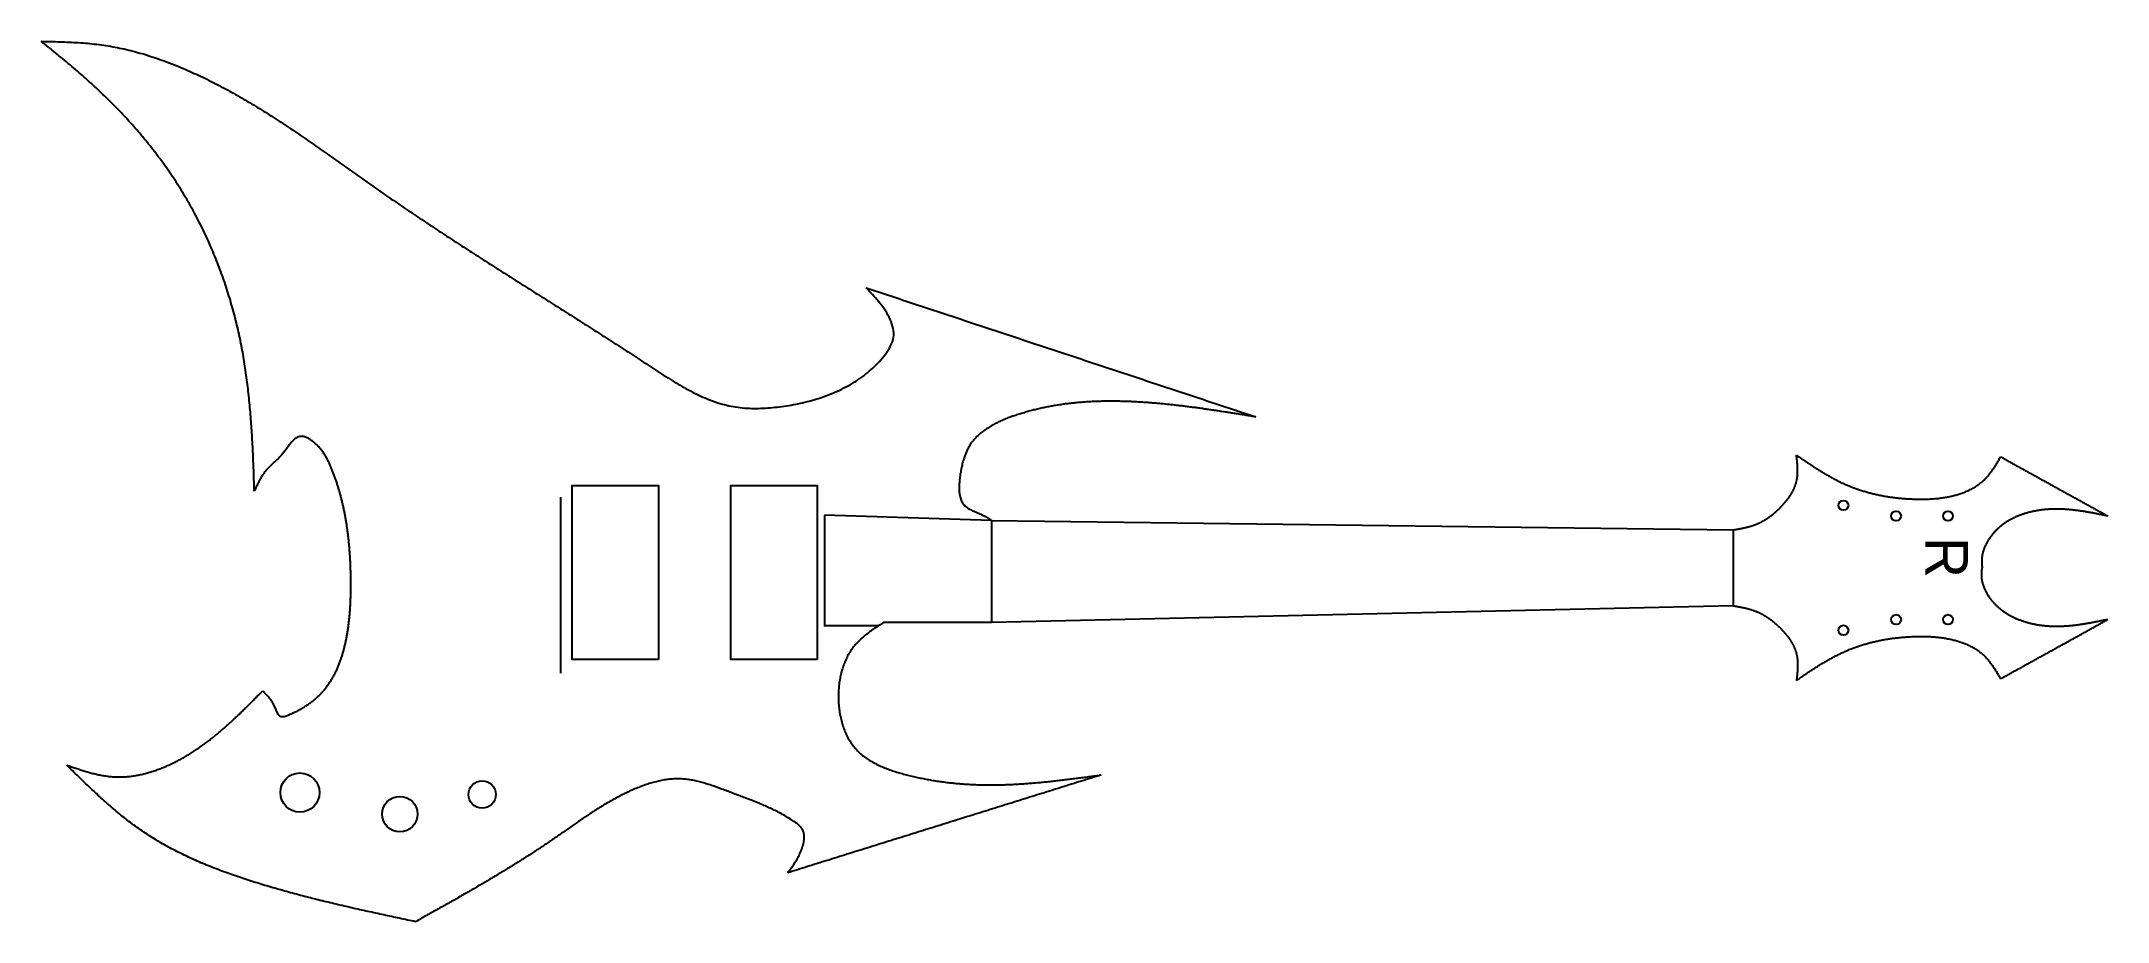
# Model space of a CAD drawing. Extents: x 19 to 405, y 18 to 182.
import ezdxf

# ---------------------------------------------------------------- set-up
doc = ezdxf.new("R2010")
doc.units = 0
doc.layers.get('0').update_dxf_attribs({"linetype": 'CONTINUOUS'})

msp = doc.modelspace()

# ---------------------------------------------------------------- texts
msp.add_text('R', height=8, rotation=270).set_placement((371.2142, 89.6016))

# ---------------------------------------------------------------- linework, layer by layer
for p, q in [((115.8001, 97.0303), (115.8001, 64.063)), ((196.4631, 92.6347), (165.237, 93.6276)), ((165.237, 93.6276), (165.237, 73.0005)), ((196.4631, 92.6347), (196.4631, 73.5869)), ((196.4631, 92.6347), (335.2717, 90.8984)), ((335.2717, 90.8984), (335.2717, 76.7033)), ((196.4631, 73.5869), (176.2974, 73.5869)), ((335.2717, 76.7033), (196.4631, 73.5869)), ((165.237, 73.0005), (165.0966, 73.0005)), ((165.0966, 73.0005), (175.3938, 73.0005))]:
    msp.add_line(p, q)
for points in [[(134.1326, 66.6271), (118, 66.6271), (118, 99.2281), (134.1326, 99.2281)], [(163.8313, 66.6271), (147.6987, 66.6271), (147.6987, 99.2281), (163.8313, 99.2281)]]:
    msp.add_lwpolyline(points, close=True)
for points in [[(18.6379, 182.379, 0), (19.0725, 182.37, 0), (19.5072, 182.361, 0), (19.9418, 182.351, 0), (20.3763, 182.341, 0), (20.8107, 182.331, 0), (21.2451, 182.319, 0), (21.6794, 182.307, 0), (22.1135, 182.294, 0), (22.5475, 182.28, 0), (22.9813, 182.264, 0), (23.4149, 182.247, 0), (23.8483, 182.228, 0), (24.2815, 182.207, 0), (24.7144, 182.185, 0), (25.1471, 182.161, 0), (25.5795, 182.134, 0), (26.0115, 182.105, 0), (26.4433, 182.074, 0), (26.8748, 182.04, 0), (27.3058, 182.003, 0), (27.7365, 181.963, 0), (28.1668, 181.92, 0), (28.5967, 181.874, 0), (29.0262, 181.825, 0), (29.4552, 181.772, 0), (29.8837, 181.715, 0), (30.3118, 181.655, 0), (30.7393, 181.591, 0), (31.1663, 181.523, 0), (31.5928, 181.451, 0), (32.0187, 181.375, 0), (32.4441, 181.296, 0), (32.8689, 181.212, 0), (33.2931, 181.125, 0), (33.7167, 181.035, 0), (34.1397, 180.941, 0), (34.562, 180.843, 0), (34.9837, 180.742, 0), (35.4047, 180.638, 0), (35.8251, 180.53, 0), (36.2447, 180.42, 0), (36.6637, 180.305, 0), (37.082, 180.188, 0), (37.4995, 180.068, 0), (37.9162, 179.944, 0), (38.3323, 179.818, 0), (38.7475, 179.688, 0), (39.162, 179.556, 0), (39.5756, 179.421, 0), (39.9885, 179.283, 0), (40.4005, 179.142, 0), (40.8117, 178.998, 0), (41.222, 178.852, 0), (41.6314, 178.703, 0), (42.04, 178.552, 0), (42.4477, 178.399, 0), (42.8544, 178.242, 0), (43.2603, 178.084, 0), (43.6652, 177.923, 0), (44.0691, 177.76, 0), (44.4721, 177.595, 0), (44.8741, 177.427, 0), (45.2751, 177.257, 0), (45.6751, 177.086, 0), (46.074, 176.912, 0), (46.472, 176.736, 0), (46.8689, 176.559, 0), (47.2648, 176.379, 0), (47.6597, 176.198, 0), (48.0536, 176.015, 0), (48.4465, 175.83, 0), (48.8385, 175.643, 0), (49.2295, 175.455, 0), (49.6195, 175.264, 0), (50.0086, 175.072, 0), (50.3968, 174.878, 0), (50.7841, 174.683, 0), (51.1705, 174.486, 0), (51.5561, 174.287, 0), (51.9407, 174.087, 0), (52.3245, 173.885, 0), (52.7074, 173.681, 0), (53.0895, 173.476, 0), (53.4708, 173.27, 0), (53.8513, 173.062, 0), (54.2309, 172.853, 0), (54.6098, 172.642, 0), (54.9879, 172.43, 0), (55.3653, 172.216, 0), (55.7418, 172.001, 0), (56.1177, 171.785, 0), (56.4928, 171.567, 0), (56.8672, 171.348, 0), (57.2409, 171.128, 0), (57.6139, 170.907, 0), (57.9863, 170.684, 0), (58.3579, 170.46, 0), (58.7289, 170.235, 0), (59.0993, 170.009, 0), (59.469, 169.782, 0), (59.8382, 169.554, 0), (60.2067, 169.325, 0), (60.5746, 169.094, 0), (60.9419, 168.863, 0), (61.3087, 168.631, 0), (61.6749, 168.397, 0), (62.0405, 168.163, 0), (62.4056, 167.928, 0), (62.7702, 167.692, 0), (63.1343, 167.455, 0), (63.4979, 167.218, 0), (63.861, 166.979, 0), (64.2236, 166.74, 0), (64.5858, 166.5, 0), (64.9475, 166.259, 0), (65.3087, 166.017, 0), (65.6696, 165.775, 0), (66.03, 165.532, 0), (66.39, 165.289, 0), (66.7497, 165.045, 0), (67.1089, 164.8, 0), (67.4678, 164.555, 0), (67.8263, 164.309, 0), (68.1845, 164.063, 0), (68.5424, 163.816, 0), (68.8999, 163.569, 0), (69.2571, 163.321, 0), (69.6141, 163.073, 0), (69.9707, 162.825, 0), (70.3271, 162.576, 0), (70.6832, 162.327, 0), (71.0391, 162.077, 0), (71.3947, 161.827, 0), (71.7501, 161.577, 0), (72.1053, 161.327, 0), (72.4603, 161.076, 0), (72.8152, 160.826, 0), (73.1698, 160.575, 0), (73.5243, 160.324, 0), (73.8786, 160.073, 0), (74.2328, 159.822, 0), (74.5869, 159.57, 0), (74.9408, 159.319, 0), (75.2947, 159.068, 0), (75.6484, 158.816, 0), (76.0021, 158.565, 0), (76.3557, 158.314, 0), (76.7093, 158.063, 0), (77.0628, 157.812, 0), (77.4163, 157.561, 0), (77.7697, 157.31, 0), (78.1232, 157.059, 0), (78.4766, 156.809, 0), (78.8301, 156.559, 0), (79.1836, 156.309, 0), (79.5372, 156.059, 0), (79.8908, 155.81, 0), (80.2445, 155.561, 0), (80.5982, 155.313, 0), (80.952, 155.064, 0), (81.306, 154.817, 0), (81.66, 154.569, 0), (82.0142, 154.322, 0), (82.3685, 154.076, 0), (82.7229, 153.83, 0), (83.0775, 153.584, 0), (83.4322, 153.339, 0), (83.787, 153.094, 0), (84.1419, 152.85, 0), (84.497, 152.606, 0), (84.8522, 152.362, 0), (85.2075, 152.119, 0), (85.5629, 151.876, 0), (85.9185, 151.634, 0), (86.2742, 151.392, 0), (86.6301, 151.151, 0), (86.986, 150.909, 0), (87.3421, 150.669, 0), (87.6983, 150.428, 0), (88.0547, 150.188, 0), (88.4112, 149.948, 0), (88.7678, 149.709, 0), (89.1245, 149.47, 0), (89.4814, 149.231, 0), (89.8384, 148.992, 0), (90.1955, 148.754, 0), (90.5528, 148.516, 0), (90.9102, 148.279, 0), (91.2677, 148.041, 0), (91.6254, 147.804, 0), (91.9831, 147.568, 0), (92.3411, 147.331, 0), (92.6991, 147.095, 0), (93.0573, 146.859, 0), (93.4156, 146.623, 0), (93.774, 146.388, 0), (94.1326, 146.153, 0), (94.4913, 145.918, 0), (94.8502, 145.683, 0), (95.2091, 145.449, 0), (95.5682, 145.214, 0), (95.9275, 144.98, 0), (96.2868, 144.746, 0), (96.6463, 144.513, 0), (97.006, 144.279, 0), (97.3657, 144.046, 0), (97.7256, 143.813, 0), (98.0857, 143.58, 0), (98.4458, 143.347, 0), (98.8061, 143.114, 0), (99.1666, 142.882, 0), (99.5271, 142.65, 0), (99.8878, 142.417, 0), (100.249, 142.185, 0), (100.61, 141.953, 0), (100.971, 141.722, 0), (101.332, 141.49, 0), (101.693, 141.258, 0), (102.055, 141.027, 0), (102.417, 140.795, 0), (102.778, 140.564, 0), (103.14, 140.333, 0), (103.502, 140.102, 0), (103.864, 139.871, 0), (104.227, 139.64, 0), (104.589, 139.409, 0), (104.952, 139.178, 0), (105.315, 138.947, 0), (105.677, 138.716, 0), (106.04, 138.485, 0), (106.404, 138.254, 0), (106.767, 138.024, 0), (107.13, 137.793, 0), (107.494, 137.562, 0), (107.858, 137.331, 0), (108.221, 137.101, 0), (108.585, 136.87, 0), (108.949, 136.639, 0), (109.314, 136.408, 0), (109.678, 136.178, 0), (110.043, 135.947, 0), (110.407, 135.716, 0), (110.772, 135.485, 0), (111.137, 135.254, 0), (111.502, 135.023, 0), (111.867, 134.791, 0), (112.233, 134.56, 0), (112.598, 134.329, 0), (112.964, 134.097, 0), (113.33, 133.866, 0), (113.695, 133.634, 0), (114.062, 133.403, 0), (114.428, 133.171, 0), (114.794, 132.939, 0), (115.161, 132.707, 0), (115.527, 132.474, 0), (115.894, 132.242, 0), (116.261, 132.01, 0), (116.628, 131.777, 0), (116.995, 131.544, 0), (117.362, 131.311, 0), (117.73, 131.078, 0), (118.097, 130.844, 0), (118.465, 130.611, 0), (118.833, 130.377, 0), (119.201, 130.143, 0), (119.569, 129.909, 0), (119.938, 129.675, 0), (120.306, 129.44, 0), (120.675, 129.205, 0), (121.043, 128.97, 0), (121.412, 128.735, 0), (121.781, 128.5, 0), (122.15, 128.264, 0), (122.52, 128.028, 0), (122.889, 127.792, 0), (123.259, 127.555, 0), (123.629, 127.318, 0), (123.998, 127.081, 0), (124.368, 126.844, 0), (124.739, 126.606, 0), (125.109, 126.368, 0), (125.479, 126.13, 0), (125.85, 125.891, 0), (126.221, 125.653, 0), (126.592, 125.413, 0), (126.963, 125.174, 0), (127.334, 124.934, 0), (127.705, 124.694, 0), (128.077, 124.453, 0), (128.448, 124.212, 0), (128.82, 123.971, 0), (129.192, 123.729, 0), (129.564, 123.487, 0), (129.936, 123.245, 0), (130.309, 123.002, 0), (130.681, 122.758, 0), (131.054, 122.515, 0), (131.427, 122.271, 0), (131.8, 122.026, 0), (132.173, 121.781, 0), (132.546, 121.536, 0), (132.919, 121.291, 0), (133.293, 121.046, 0), (133.667, 120.801, 0), (134.042, 120.557, 0), (134.417, 120.314, 0), (134.792, 120.072, 0), (135.168, 119.831, 0), (135.544, 119.591, 0), (135.921, 119.353, 0), (136.299, 119.117, 0), (136.677, 118.883, 0), (137.056, 118.651, 0), (137.436, 118.422, 0), (137.817, 118.196, 0), (138.198, 117.972, 0), (138.581, 117.752, 0), (138.964, 117.535, 0), (139.349, 117.322, 0), (139.735, 117.112, 0), (140.121, 116.907, 0), (140.509, 116.706, 0), (140.898, 116.509, 0), (141.289, 116.317, 0), (141.68, 116.13, 0), (142.073, 115.949, 0), (142.468, 115.772, 0), (142.864, 115.601, 0), (143.261, 115.436, 0), (143.66, 115.277, 0), (144.06, 115.124, 0), (144.462, 114.977, 0), (144.866, 114.837, 0), (145.272, 114.704, 0), (145.679, 114.578, 0), (146.088, 114.459, 0), (146.499, 114.348, 0), (146.912, 114.245, 0), (147.327, 114.149, 0), (147.744, 114.062, 0), (148.163, 113.983, 0), (148.584, 113.913, 0), (149.007, 113.851, 0), (149.433, 113.798, 0), (149.86, 113.754, 0), (150.289, 113.718, 0), (150.719, 113.69, 0), (151.151, 113.669, 0), (151.584, 113.656, 0), (152.018, 113.649, 0), (152.453, 113.65, 0), (152.889, 113.657, 0), (153.325, 113.67, 0), (153.762, 113.688, 0), (154.198, 113.713, 0), (154.635, 113.742, 0), (155.071, 113.777, 0), (155.507, 113.816, 0), (155.942, 113.86, 0), (156.377, 113.908, 0), (156.81, 113.959, 0), (157.243, 114.015, 0), (157.675, 114.075, 0), (158.106, 114.139, 0), (158.536, 114.208, 0), (158.965, 114.28, 0), (159.393, 114.357, 0), (159.819, 114.439, 0), (160.245, 114.525, 0), (160.669, 114.615, 0), (161.092, 114.71, 0), (161.514, 114.81, 0), (161.935, 114.914, 0), (162.354, 115.023, 0), (162.772, 115.137, 0), (163.189, 115.256, 0), (163.604, 115.38, 0), (164.017, 115.509, 0), (164.43, 115.642, 0), (164.84, 115.781, 0), (165.249, 115.926, 0), (165.657, 116.075, 0), (166.062, 116.23, 0), (166.466, 116.39, 0), (166.868, 116.556, 0), (167.268, 116.727, 0), (167.665, 116.904, 0), (168.06, 117.087, 0), (168.453, 117.276, 0), (168.842, 117.47, 0), (169.228, 117.671, 0), (169.612, 117.878, 0), (169.992, 118.091, 0), (170.368, 118.311, 0), (170.741, 118.537, 0), (171.11, 118.77, 0), (171.474, 119.009, 0), (171.835, 119.255, 0), (172.191, 119.508, 0), (172.543, 119.768, 0), (172.89, 120.035, 0), (173.232, 120.309, 0), (173.569, 120.591, 0), (173.9, 120.879, 0), (174.227, 121.176, 0), (174.548, 121.479, 0), (174.863, 121.791, 0), (175.172, 122.11, 0), (175.475, 122.437, 0), (175.772, 122.771, 0), (176.062, 123.114, 0), (176.346, 123.465, 0), (176.622, 123.824, 0), (176.887, 124.191, 0), (177.137, 124.566, 0), (177.368, 124.947, 0), (177.577, 125.335, 0), (177.76, 125.73, 0), (177.913, 126.131, 0), (178.033, 126.537, 0), (178.115, 126.949, 0), (178.156, 127.366, 0), (178.157, 127.787, 0), (178.121, 128.211, 0), (178.051, 128.636, 0), (177.95, 129.06, 0), (177.82, 129.484, 0), (177.665, 129.904, 0), (177.488, 130.319, 0), (177.291, 130.729, 0), (177.077, 131.132, 0), (176.85, 131.526, 0), (176.612, 131.911, 0), (176.366, 132.284, 0), (176.112, 132.648, 0), (175.851, 133.002, 0), (175.584, 133.348, 0), (175.311, 133.687, 0), (175.033, 134.019, 0), (174.75, 134.345, 0), (174.464, 134.666, 0), (174.175, 134.983, 0), (173.883, 135.296, 0), (173.589, 135.607, 0), (173.293, 135.916, 0), (172.998, 136.225, 0)], [(58.4999, 98.1461, 0), (58.4878, 98.5831, 0), (58.4754, 99.0202, 0), (58.4626, 99.4571, 0), (58.4495, 99.894, 0), (58.4361, 100.331, 0), (58.4222, 100.768, 0), (58.4079, 101.204, 0), (58.3932, 101.641, 0), (58.3779, 102.078, 0), (58.3621, 102.514, 0), (58.3458, 102.951, 0), (58.329, 103.387, 0), (58.3115, 103.823, 0), (58.2934, 104.259, 0), (58.2747, 104.695, 0), (58.2552, 105.131, 0), (58.2351, 105.567, 0), (58.2143, 106.003, 0), (58.1927, 106.439, 0), (58.1703, 106.874, 0), (58.1471, 107.31, 0), (58.123, 107.745, 0), (58.0981, 108.18, 0), (58.0723, 108.615, 0), (58.0456, 109.05, 0), (58.0179, 109.485, 0), (57.9892, 109.919, 0), (57.9596, 110.354, 0), (57.9289, 110.788, 0), (57.8972, 111.222, 0), (57.8643, 111.656, 0), (57.8304, 112.09, 0), (57.7953, 112.523, 0), (57.7591, 112.957, 0), (57.7217, 113.39, 0), (57.683, 113.823, 0), (57.6432, 114.256, 0), (57.602, 114.689, 0), (57.5596, 115.121, 0), (57.5158, 115.554, 0), (57.4706, 115.986, 0), (57.4241, 116.418, 0), (57.3762, 116.849, 0), (57.3268, 117.281, 0), (57.276, 117.712, 0), (57.2237, 118.143, 0), (57.1699, 118.574, 0), (57.1145, 119.005, 0), (57.0576, 119.435, 0), (56.9991, 119.865, 0), (56.9389, 120.295, 0), (56.8771, 120.725, 0), (56.8136, 121.154, 0), (56.7484, 121.583, 0), (56.6815, 122.012, 0), (56.6128, 122.44, 0), (56.5424, 122.869, 0), (56.4701, 123.297, 0), (56.396, 123.725, 0), (56.32, 124.152, 0), (56.2421, 124.579, 0), (56.1623, 125.006, 0), (56.0806, 125.433, 0), (55.9968, 125.859, 0), (55.9111, 126.285, 0), (55.8233, 126.711, 0), (55.7335, 127.136, 0), (55.6416, 127.562, 0), (55.5476, 127.986, 0), (55.4515, 128.411, 0), (55.3534, 128.835, 0), (55.2531, 129.259, 0), (55.1507, 129.682, 0), (55.0462, 130.105, 0), (54.9396, 130.528, 0), (54.8309, 130.95, 0), (54.7202, 131.371, 0), (54.6074, 131.793, 0), (54.4924, 132.214, 0), (54.3754, 132.634, 0), (54.2563, 133.054, 0), (54.1352, 133.473, 0), (54.0119, 133.892, 0), (53.8866, 134.31, 0), (53.7592, 134.728, 0), (53.6297, 135.145, 0), (53.4981, 135.562, 0), (53.3645, 135.978, 0), (53.2288, 136.393, 0), (53.0911, 136.808, 0), (52.9512, 137.222, 0), (52.8094, 137.635, 0), (52.6654, 138.048, 0), (52.5194, 138.46, 0), (52.3713, 138.872, 0), (52.2212, 139.282, 0), (52.069, 139.692, 0), (51.9148, 140.101, 0), (51.7585, 140.51, 0), (51.6001, 140.918, 0), (51.4397, 141.325, 0), (51.2773, 141.731, 0), (51.1128, 142.136, 0), (50.9463, 142.541, 0), (50.7777, 142.944, 0), (50.6071, 143.347, 0), (50.4345, 143.749, 0), (50.2598, 144.15, 0), (50.083, 144.55, 0), (49.9043, 144.95, 0), (49.7235, 145.348, 0), (49.5407, 145.745, 0), (49.3558, 146.142, 0), (49.1689, 146.537, 0), (48.98, 146.932, 0), (48.7891, 147.325, 0), (48.5961, 147.718, 0), (48.4011, 148.109, 0), (48.2041, 148.5, 0), (48.0051, 148.889, 0), (47.8041, 149.277, 0), (47.601, 149.664, 0), (47.396, 150.05, 0), (47.1889, 150.435, 0), (46.9798, 150.819, 0), (46.7687, 151.202, 0), (46.5556, 151.584, 0), (46.3405, 151.964, 0), (46.1234, 152.343, 0), (45.9043, 152.721, 0), (45.6832, 153.098, 0), (45.4601, 153.473, 0), (45.235, 153.848, 0), (45.0079, 154.221, 0), (44.7788, 154.593, 0), (44.5477, 154.963, 0), (44.3147, 155.332, 0), (44.0797, 155.7, 0), (43.8428, 156.067, 0), (43.604, 156.432, 0), (43.3633, 156.796, 0), (43.1207, 157.159, 0), (42.8762, 157.521, 0), (42.6298, 157.881, 0), (42.3816, 158.24, 0), (42.1316, 158.598, 0), (41.8797, 158.954, 0), (41.6261, 159.309, 0), (41.3707, 159.663, 0), (41.1135, 160.016, 0), (40.8545, 160.367, 0), (40.5938, 160.717, 0), (40.3314, 161.066, 0), (40.0672, 161.413, 0), (39.8014, 161.759, 0), (39.5339, 162.104, 0), (39.2647, 162.447, 0), (38.9938, 162.79, 0), (38.7213, 163.131, 0), (38.4472, 163.47, 0), (38.1715, 163.808, 0), (37.8942, 164.145, 0), (37.6153, 164.481, 0), (37.3348, 164.816, 0), (37.0528, 165.149, 0), (36.7693, 165.48, 0), (36.4842, 165.811, 0), (36.1976, 166.14, 0), (35.9095, 166.468, 0), (35.62, 166.794, 0), (35.329, 167.12, 0), (35.0365, 167.443, 0), (34.7426, 167.766, 0), (34.4473, 168.087, 0), (34.1505, 168.407, 0), (33.8524, 168.726, 0), (33.5529, 169.043, 0), (33.2521, 169.359, 0), (32.9499, 169.674, 0), (32.6464, 169.987, 0), (32.3415, 170.299, 0), (32.0354, 170.61, 0), (31.728, 170.919, 0), (31.4193, 171.227, 0), (31.1093, 171.534, 0), (30.7981, 171.839, 0), (30.4857, 172.143, 0), (30.172, 172.446, 0), (29.8572, 172.747, 0), (29.5411, 173.047, 0), (29.2239, 173.346, 0), (28.9056, 173.643, 0), (28.5861, 173.939, 0), (28.2655, 174.234, 0), (27.9437, 174.527, 0), (27.6209, 174.819, 0), (27.2971, 175.11, 0), (26.9722, 175.399, 0), (26.6464, 175.688, 0), (26.3197, 175.975, 0), (25.992, 176.261, 0), (25.6636, 176.546, 0), (25.3343, 176.831, 0), (25.0042, 177.114, 0), (24.6734, 177.396, 0), (24.3419, 177.678, 0), (24.0098, 177.958, 0), (23.677, 178.238, 0), (23.3437, 178.517, 0), (23.0098, 178.796, 0), (22.6755, 179.074, 0), (22.3406, 179.351, 0), (22.0054, 179.628, 0), (21.6697, 179.905, 0), (21.3337, 180.181, 0), (20.9974, 180.456, 0), (20.6608, 180.732, 0), (20.324, 181.007, 0), (19.987, 181.281, 0), (19.6499, 181.556, 0), (19.3126, 181.83, 0), (18.9753, 182.105, 0), (18.6379, 182.379, 0)], [(172.998, 136.225, 0), (173.572, 136.034, 0), (174.147, 135.844, 0), (174.721, 135.654, 0), (175.296, 135.463, 0), (175.87, 135.273, 0), (176.445, 135.083, 0), (177.019, 134.892, 0), (177.594, 134.702, 0), (178.168, 134.512, 0), (178.743, 134.321, 0), (179.317, 134.131, 0), (179.892, 133.941, 0), (180.466, 133.75, 0), (181.041, 133.56, 0), (181.615, 133.369, 0), (182.19, 133.179, 0), (182.764, 132.989, 0), (183.339, 132.798, 0), (183.913, 132.608, 0), (184.488, 132.418, 0), (185.062, 132.227, 0), (185.637, 132.037, 0), (186.211, 131.847, 0), (186.786, 131.656, 0), (187.36, 131.466, 0), (187.935, 131.275, 0), (188.509, 131.085, 0), (189.084, 130.895, 0), (189.658, 130.704, 0), (190.233, 130.514, 0), (190.807, 130.324, 0), (191.382, 130.133, 0), (191.957, 129.943, 0), (192.531, 129.753, 0), (193.106, 129.562, 0), (193.68, 129.372, 0), (194.255, 129.181, 0), (194.829, 128.991, 0), (195.404, 128.801, 0), (195.978, 128.61, 0), (196.553, 128.42, 0), (197.127, 128.23, 0), (197.702, 128.039, 0), (198.276, 127.849, 0), (198.851, 127.659, 0), (199.425, 127.468, 0), (200, 127.278, 0), (200.574, 127.087, 0), (201.149, 126.897, 0), (201.723, 126.707, 0), (202.298, 126.516, 0), (202.872, 126.326, 0), (203.447, 126.136, 0), (204.021, 125.945, 0), (204.596, 125.755, 0), (205.17, 125.565, 0), (205.745, 125.374, 0), (206.319, 125.184, 0), (206.894, 124.993, 0), (207.468, 124.803, 0), (208.043, 124.613, 0), (208.617, 124.422, 0), (209.192, 124.232, 0), (209.766, 124.042, 0), (210.341, 123.851, 0), (210.915, 123.661, 0), (211.49, 123.471, 0), (212.065, 123.28, 0), (212.639, 123.09, 0), (213.214, 122.899, 0), (213.788, 122.709, 0), (214.363, 122.519, 0), (214.937, 122.328, 0), (215.512, 122.138, 0), (216.086, 121.948, 0), (216.661, 121.757, 0), (217.235, 121.567, 0), (217.81, 121.377, 0), (218.384, 121.186, 0), (218.959, 120.996, 0), (219.533, 120.805, 0), (220.108, 120.615, 0), (220.682, 120.425, 0), (221.257, 120.234, 0), (221.831, 120.044, 0), (222.406, 119.854, 0), (222.98, 119.663, 0), (223.555, 119.473, 0), (224.129, 119.283, 0), (224.704, 119.092, 0), (225.278, 118.902, 0), (225.853, 118.711, 0), (226.427, 118.521, 0), (227.002, 118.331, 0), (227.576, 118.14, 0), (228.151, 117.95, 0), (228.725, 117.76, 0), (229.3, 117.569, 0), (229.874, 117.379, 0), (230.449, 117.189, 0), (231.024, 116.998, 0), (231.598, 116.808, 0), (232.173, 116.617, 0), (232.747, 116.427, 0), (233.322, 116.237, 0), (233.896, 116.046, 0), (234.471, 115.856, 0), (235.045, 115.666, 0), (235.62, 115.475, 0), (236.194, 115.285, 0), (236.769, 115.095, 0), (237.343, 114.904, 0), (237.918, 114.714, 0), (238.492, 114.524, 0), (239.067, 114.333, 0), (239.641, 114.143, 0), (240.216, 113.952, 0), (240.79, 113.762, 0), (241.365, 113.572, 0), (241.939, 113.381, 0), (242.514, 113.191, 0), (243.088, 113.001, 0), (243.663, 112.81, 0), (244.237, 112.62, 0), (244.812, 112.43, 0), (245.386, 112.239, 0), (245.961, 112.049, 0)], [(245.961, 112.049, 0), (245.733, 112.086, 0), (245.505, 112.123, 0), (245.277, 112.159, 0), (245.049, 112.196, 0), (244.821, 112.233, 0), (244.592, 112.27, 0), (244.364, 112.307, 0), (244.136, 112.343, 0), (243.908, 112.38, 0), (243.68, 112.417, 0), (243.452, 112.453, 0), (243.224, 112.49, 0), (242.996, 112.526, 0), (242.768, 112.563, 0), (242.54, 112.599, 0), (242.312, 112.636, 0), (242.084, 112.672, 0), (241.856, 112.708, 0), (241.628, 112.744, 0), (241.4, 112.78, 0), (241.172, 112.816, 0), (240.944, 112.851, 0), (240.716, 112.887, 0), (240.488, 112.922, 0), (240.26, 112.958, 0), (240.032, 112.993, 0), (239.804, 113.028, 0), (239.576, 113.063, 0), (239.348, 113.098, 0), (239.12, 113.132, 0), (238.892, 113.167, 0), (238.664, 113.201, 0), (238.436, 113.235, 0), (238.209, 113.269, 0), (237.981, 113.303, 0), (237.753, 113.337, 0), (237.525, 113.37, 0), (237.297, 113.404, 0), (237.069, 113.437, 0), (236.841, 113.47, 0), (236.614, 113.502, 0), (236.386, 113.535, 0), (236.158, 113.567, 0), (235.93, 113.599, 0), (235.703, 113.631, 0), (235.475, 113.662, 0), (235.247, 113.694, 0), (235.019, 113.725, 0), (234.792, 113.756, 0), (234.564, 113.786, 0), (234.337, 113.816, 0), (234.109, 113.846, 0), (233.881, 113.876, 0), (233.654, 113.906, 0), (233.426, 113.935, 0), (233.199, 113.964, 0), (232.971, 113.993, 0), (232.744, 114.021, 0), (232.516, 114.049, 0), (232.289, 114.077, 0), (232.061, 114.104, 0), (231.834, 114.132, 0), (231.606, 114.158, 0), (231.379, 114.185, 0), (231.151, 114.211, 0), (230.924, 114.237, 0), (230.697, 114.262, 0), (230.47, 114.288, 0), (230.242, 114.312, 0), (230.015, 114.337, 0), (229.788, 114.361, 0), (229.561, 114.385, 0), (229.333, 114.408, 0), (229.106, 114.431, 0), (228.879, 114.454, 0), (228.652, 114.476, 0), (228.425, 114.498, 0), (228.198, 114.519, 0), (227.971, 114.54, 0), (227.744, 114.561, 0), (227.517, 114.581, 0), (227.29, 114.601, 0), (227.063, 114.62, 0), (226.836, 114.639, 0), (226.609, 114.658, 0), (226.382, 114.676, 0), (226.156, 114.693, 0), (225.929, 114.711, 0), (225.702, 114.727, 0), (225.475, 114.744, 0), (225.249, 114.759, 0), (225.022, 114.775, 0), (224.795, 114.79, 0), (224.569, 114.804, 0), (224.342, 114.818, 0), (224.116, 114.831, 0), (223.889, 114.844, 0), (223.663, 114.857, 0), (223.436, 114.869, 0), (223.21, 114.88, 0), (222.984, 114.891, 0), (222.757, 114.901, 0), (222.531, 114.911, 0), (222.305, 114.92, 0), (222.078, 114.929, 0), (221.852, 114.938, 0), (221.626, 114.945, 0), (221.4, 114.952, 0), (221.174, 114.959, 0), (220.948, 114.965, 0), (220.722, 114.97, 0), (220.496, 114.975, 0), (220.27, 114.98, 0), (220.044, 114.983, 0), (219.818, 114.987, 0), (219.592, 114.989, 0), (219.367, 114.991, 0), (219.141, 114.992, 0), (218.915, 114.993, 0), (218.689, 114.993, 0), (218.464, 114.993, 0), (218.238, 114.991, 0), (218.012, 114.989, 0), (217.787, 114.987, 0), (217.561, 114.984, 0), (217.335, 114.98, 0), (217.11, 114.975, 0), (216.884, 114.97, 0), (216.658, 114.964, 0), (216.433, 114.957, 0), (216.207, 114.95, 0), (215.982, 114.941, 0), (215.756, 114.932, 0), (215.53, 114.923, 0), (215.305, 114.912, 0), (215.079, 114.901, 0), (214.853, 114.889, 0), (214.627, 114.876, 0), (214.401, 114.863, 0), (214.176, 114.848, 0), (213.95, 114.833, 0), (213.724, 114.817, 0), (213.498, 114.8, 0), (213.272, 114.783, 0), (213.046, 114.764, 0), (212.82, 114.745, 0), (212.594, 114.724, 0), (212.368, 114.703, 0), (212.141, 114.681, 0), (211.915, 114.658, 0), (211.689, 114.634, 0), (211.462, 114.61, 0), (211.236, 114.584, 0), (211.009, 114.558, 0), (210.783, 114.53, 0), (210.556, 114.502, 0), (210.329, 114.472, 0), (210.103, 114.442, 0), (209.876, 114.411, 0), (209.649, 114.378, 0), (209.422, 114.345, 0), (209.195, 114.311, 0), (208.967, 114.276, 0), (208.74, 114.24, 0), (208.513, 114.202, 0), (208.285, 114.164, 0), (208.057, 114.125, 0), (207.83, 114.084, 0), (207.602, 114.043, 0), (207.374, 114, 0), (207.146, 113.957, 0), (206.918, 113.912, 0), (206.689, 113.866, 0), (206.461, 113.82, 0), (206.232, 113.772, 0), (206.004, 113.723, 0), (205.775, 113.673, 0), (205.546, 113.621, 0), (205.317, 113.569, 0), (205.088, 113.515, 0), (204.858, 113.461, 0), (204.629, 113.405, 0), (204.399, 113.348, 0), (204.169, 113.29, 0), (203.94, 113.23, 0), (203.71, 113.17, 0), (203.479, 113.108, 0), (203.249, 113.045, 0), (203.018, 112.98, 0), (202.788, 112.915, 0), (202.557, 112.848, 0), (202.326, 112.78, 0), (202.095, 112.711, 0), (201.863, 112.641, 0), (201.632, 112.569, 0), (201.401, 112.495, 0), (201.17, 112.421, 0), (200.94, 112.345, 0), (200.709, 112.267, 0), (200.48, 112.188, 0), (200.251, 112.107, 0), (200.022, 112.025, 0), (199.795, 111.941, 0), (199.568, 111.855, 0), (199.342, 111.768, 0), (199.118, 111.678, 0), (198.894, 111.587, 0), (198.672, 111.495, 0), (198.451, 111.4, 0), (198.232, 111.303, 0), (198.014, 111.204, 0), (197.798, 111.103, 0), (197.583, 111.001, 0), (197.371, 110.896, 0), (197.16, 110.789, 0), (196.952, 110.679, 0), (196.745, 110.568, 0), (196.541, 110.454, 0), (196.339, 110.338, 0), (196.139, 110.22, 0), (195.942, 110.099, 0), (195.748, 109.976, 0), (195.556, 109.85, 0), (195.368, 109.722, 0), (195.182, 109.592, 0), (194.999, 109.458, 0), (194.819, 109.322, 0), (194.642, 109.184, 0), (194.469, 109.043, 0), (194.299, 108.899, 0), (194.132, 108.752, 0), (193.969, 108.602, 0), (193.81, 108.45, 0), (193.654, 108.294, 0), (193.503, 108.136, 0), (193.355, 107.975, 0), (193.211, 107.81, 0), (193.072, 107.643, 0), (192.936, 107.472, 0), (192.805, 107.299, 0), (192.679, 107.122, 0), (192.557, 106.942, 0), (192.439, 106.759, 0), (192.325, 106.573, 0), (192.215, 106.383, 0), (192.11, 106.191, 0), (192.008, 105.996, 0), (191.91, 105.798, 0), (191.816, 105.597, 0), (191.726, 105.393, 0), (191.639, 105.187, 0), (191.555, 104.978, 0), (191.476, 104.766, 0), (191.399, 104.551, 0), (191.326, 104.334, 0), (191.256, 104.114, 0), (191.189, 103.892, 0), (191.125, 103.667, 0), (191.064, 103.44, 0), (191.005, 103.21, 0), (190.95, 102.978, 0), (190.897, 102.744, 0), (190.847, 102.507, 0), (190.799, 102.268, 0), (190.753, 102.027, 0), (190.71, 101.784, 0), (190.669, 101.539, 0), (190.631, 101.291, 0), (190.594, 101.042, 0), (190.56, 100.79, 0), (190.528, 100.538, 0), (190.498, 100.284, 0), (190.472, 100.029, 0), (190.45, 99.7751, 0), (190.432, 99.5212, 0), (190.419, 99.2684, 0), (190.41, 99.0169, 0), (190.408, 98.7674, 0), (190.41, 98.5204, 0), (190.42, 98.2762, 0), (190.436, 98.0354, 0), (190.459, 97.7986, 0), (190.49, 97.5661, 0), (190.528, 97.3384, 0), (190.576, 97.1161, 0), (190.632, 96.8997, 0), (190.697, 96.6896, 0), (190.772, 96.4863, 0), (190.858, 96.2903, 0), (190.953, 96.102, 0), (191.06, 95.9221, 0), (191.179, 95.7509, 0), (191.309, 95.589, 0), (191.452, 95.4366, 0), (191.606, 95.2935, 0), (191.77, 95.1587, 0), (191.945, 95.0314, 0), (192.128, 94.911, 0), (192.32, 94.7967, 0), (192.518, 94.6876, 0), (192.722, 94.5829, 0), (192.932, 94.482, 0), (193.146, 94.384, 0), (193.363, 94.2881, 0), (193.583, 94.1936, 0), (193.804, 94.0997, 0), (194.026, 94.0056, 0), (194.247, 93.9105, 0), (194.467, 93.8136, 0), (194.685, 93.7142, 0), (194.9, 93.6115, 0), (195.112, 93.5048, 0), (195.318, 93.3931, 0), (195.518, 93.2759, 0), (195.713, 93.1537, 0), (195.904, 93.0275, 0), (196.092, 92.8982, 0), (196.278, 92.767, 0), (196.463, 92.6347, 0)], [(60.0693, 60.7662, 0), (60.1896, 60.643, 0), (60.3097, 60.5195, 0), (60.4294, 60.3954, 0), (60.5486, 60.2705, 0), (60.6671, 60.1444, 0), (60.7846, 60.0169, 0), (60.901, 59.8877, 0), (61.0161, 59.7565, 0), (61.1298, 59.6229, 0), (61.2418, 59.4868, 0), (61.352, 59.3479, 0), (61.4602, 59.2057, 0), (61.5661, 59.0602, 0), (61.6697, 58.9109, 0), (61.7707, 58.7576, 0), (61.8689, 58.5999, 0), (61.9642, 58.4377, 0), (62.0563, 58.2707, 0), (62.1452, 58.0985, 0), (62.2306, 57.9208, 0), (62.3123, 57.7374, 0), (62.3911, 57.5498, 0), (62.4681, 57.3604, 0), (62.545, 57.172, 0), (62.6229, 56.9875, 0), (62.7034, 56.8094, 0), (62.7877, 56.6405, 0), (62.8773, 56.4836, 0), (62.9736, 56.3414, 0), (63.0778, 56.2166, 0), (63.1915, 56.1119, 0), (63.316, 56.03, 0), (63.4525, 55.9736, 0), (63.6009, 55.9423, 0), (63.7596, 55.9337, 0), (63.9274, 55.9453, 0), (64.1027, 55.9747, 0), (64.2841, 56.0192, 0), (64.4702, 56.0766, 0), (64.6594, 56.1442, 0), (64.8505, 56.2196, 0), (65.0419, 56.3003, 0), (65.2322, 56.3838, 0), (65.4203, 56.4682, 0), (65.6061, 56.5534, 0), (65.7896, 56.6393, 0), (65.9709, 56.7259, 0), (66.15, 56.8134, 0), (66.3268, 56.9016, 0), (66.5014, 56.9906, 0), (66.6739, 57.0804, 0), (66.8442, 57.171, 0), (67.0124, 57.2625, 0), (67.1784, 57.3548, 0), (67.3424, 57.4479, 0), (67.5043, 57.542, 0), (67.6641, 57.6369, 0), (67.8219, 57.7327, 0), (67.9777, 57.8295, 0), (68.1315, 57.9271, 0), (68.2833, 58.0257, 0), (68.4331, 58.1253, 0), (68.5811, 58.2258, 0), (68.7271, 58.3273, 0), (68.8712, 58.4299, 0), (69.0134, 58.5334, 0), (69.1538, 58.6379, 0), (69.2924, 58.7435, 0), (69.4291, 58.8501, 0), (69.5641, 58.9578, 0), (69.6972, 59.0666, 0), (69.8287, 59.1764, 0), (69.9584, 59.2874, 0), (70.0863, 59.3995, 0), (70.2126, 59.5127, 0), (70.3372, 59.627, 0), (70.4602, 59.7426, 0), (70.5815, 59.8593, 0), (70.7012, 59.9771, 0), (70.8193, 60.0962, 0), (70.9359, 60.2165, 0), (71.0509, 60.338, 0), (71.1643, 60.4607, 0), (71.2763, 60.5847, 0), (71.3868, 60.71, 0), (71.4958, 60.8366, 0), (71.6033, 60.9644, 0), (71.7094, 61.0935, 0), (71.814, 61.2238, 0), (71.9172, 61.3554, 0), (72.019, 61.4883, 0), (72.1194, 61.6223, 0), (72.2184, 61.7575, 0), (72.3159, 61.894, 0), (72.4121, 62.0316, 0), (72.5069, 62.1704, 0), (72.6004, 62.3103, 0), (72.6925, 62.4514, 0), (72.7832, 62.5936, 0), (72.8726, 62.737, 0), (72.9607, 62.8814, 0), (73.0474, 63.0269, 0), (73.1328, 63.1735, 0), (73.217, 63.3212, 0), (73.2998, 63.4699, 0), (73.3813, 63.6197, 0), (73.4616, 63.7705, 0), (73.5406, 63.9224, 0), (73.6183, 64.0752, 0), (73.6948, 64.229, 0), (73.77, 64.3838, 0), (73.844, 64.5396, 0), (73.9168, 64.6964, 0), (73.9883, 64.854, 0), (74.0587, 65.0126, 0), (74.1278, 65.1722, 0), (74.1958, 65.3326, 0), (74.2625, 65.4939, 0), (74.3282, 65.6562, 0), (74.3926, 65.8192, 0), (74.4559, 65.9832, 0), (74.518, 66.148, 0), (74.5791, 66.3136, 0), (74.6389, 66.48, 0), (74.6977, 66.6473, 0), (74.7554, 66.8153, 0), (74.8119, 66.9841, 0), (74.8674, 67.1537, 0), (74.9218, 67.324, 0), (74.9751, 67.4951, 0), (75.0273, 67.667, 0), (75.0785, 67.8395, 0), (75.1287, 68.0128, 0), (75.1778, 68.1867, 0), (75.2259, 68.3613, 0), (75.2729, 68.5366, 0), (75.319, 68.7126, 0), (75.364, 68.8892, 0), (75.4081, 69.0665, 0), (75.4512, 69.2443, 0), (75.4933, 69.4228, 0), (75.5344, 69.6018, 0), (75.5746, 69.7815, 0), (75.6138, 69.9617, 0), (75.6521, 70.1425, 0), (75.6895, 70.3238, 0), (75.7259, 70.5057, 0), (75.7614, 70.6881, 0), (75.7961, 70.871, 0), (75.8298, 71.0543, 0), (75.8626, 71.2382, 0), (75.8946, 71.4225, 0), (75.9257, 71.6073, 0), (75.9559, 71.7926, 0), (75.9853, 71.9783, 0), (76.0139, 72.1644, 0), (76.0416, 72.3509, 0), (76.0685, 72.5378, 0), (76.0946, 72.7251, 0), (76.1199, 72.9128, 0), (76.1444, 73.1008, 0), (76.1681, 73.2892, 0), (76.191, 73.4779, 0), (76.2131, 73.6669, 0), (76.2345, 73.8563, 0), (76.2552, 74.0459, 0), (76.2751, 74.2358, 0), (76.2942, 74.426, 0), (76.3127, 74.6165, 0), (76.3304, 74.8072, 0), (76.3474, 74.9981, 0), (76.3637, 75.1893, 0), (76.3794, 75.3807, 0), (76.3943, 75.5723, 0), (76.4086, 75.764, 0), (76.4222, 75.956, 0), (76.4352, 76.1481, 0), (76.4475, 76.3403, 0), (76.4592, 76.5327, 0), (76.4703, 76.7252, 0), (76.4807, 76.9178, 0), (76.4906, 77.1105, 0), (76.4998, 77.3033, 0), (76.5085, 77.4962, 0), (76.5165, 77.6891, 0), (76.524, 77.8821, 0), (76.531, 78.0751, 0), (76.5373, 78.2682, 0), (76.5432, 78.4613, 0), (76.5485, 78.6543, 0), (76.5532, 78.8474, 0), (76.5575, 79.0404, 0), (76.5612, 79.2334, 0), (76.5645, 79.4263, 0), (76.5672, 79.6192, 0), (76.5695, 79.812, 0), (76.5713, 80.0047, 0), (76.5726, 80.1973, 0), (76.5735, 80.3898, 0), (76.5739, 80.5821, 0), (76.5739, 80.7744, 0), (76.5735, 80.9665, 0), (76.5726, 81.1584, 0), (76.5713, 81.3501, 0), (76.5697, 81.5417, 0), (76.5676, 81.733, 0), (76.5651, 81.9242, 0), (76.5623, 82.1151, 0), (76.559, 82.3059, 0), (76.5554, 82.4964, 0), (76.5514, 82.6867, 0), (76.5469, 82.8768, 0), (76.5421, 83.0667, 0), (76.5368, 83.2564, 0), (76.5311, 83.4458, 0), (76.5251, 83.6351, 0), (76.5186, 83.8241, 0), (76.5117, 84.0129, 0), (76.5043, 84.2015, 0), (76.4966, 84.3898, 0), (76.4884, 84.578, 0), (76.4798, 84.7659, 0), (76.4708, 84.9536, 0), (76.4613, 85.141, 0), (76.4514, 85.3283, 0), (76.4411, 85.5153, 0), (76.4303, 85.702, 0), (76.4191, 85.8886, 0), (76.4074, 86.0749, 0), (76.3953, 86.2609, 0), (76.3827, 86.4468, 0), (76.3697, 86.6324, 0), (76.3562, 86.8177, 0), (76.3423, 87.0028, 0), (76.3279, 87.1877, 0), (76.3131, 87.3724, 0), (76.2978, 87.5567, 0), (76.282, 87.7409, 0), (76.2657, 87.9248, 0), (76.249, 88.1085, 0), (76.2318, 88.2919, 0), (76.2141, 88.475, 0), (76.196, 88.6579, 0), (76.1773, 88.8406, 0), (76.1582, 89.023, 0), (76.1386, 89.2052, 0), (76.1185, 89.3871, 0), (76.0979, 89.5687, 0), (76.0768, 89.7501, 0), (76.0552, 89.9312, 0), (76.0331, 90.1121, 0), (76.0105, 90.2927, 0), (75.9874, 90.473, 0), (75.9638, 90.6531, 0), (75.9397, 90.8329, 0), (75.915, 91.0125, 0), (75.8899, 91.1918, 0), (75.8642, 91.3708, 0), (75.838, 91.5495, 0), (75.8113, 91.728, 0), (75.7841, 91.9062, 0), (75.7563, 92.0842, 0), (75.7281, 92.2618, 0), (75.6992, 92.4392, 0), (75.6699, 92.6163, 0), (75.64, 92.7931, 0), (75.6095, 92.9697, 0), (75.5785, 93.1459, 0), (75.547, 93.3219, 0), (75.5149, 93.4976, 0), (75.4823, 93.6731, 0), (75.4491, 93.8482, 0), (75.4154, 94.023, 0), (75.3811, 94.1976, 0), (75.3462, 94.3719, 0), (75.3108, 94.5459, 0), (75.2748, 94.7195, 0), (75.2383, 94.8929, 0), (75.2012, 95.066, 0), (75.1635, 95.2389, 0), (75.1252, 95.4114, 0), (75.0863, 95.5836, 0), (75.0469, 95.7555, 0), (75.0069, 95.9271, 0), (74.9663, 96.0985, 0), (74.9251, 96.2695, 0), (74.8833, 96.4402, 0), (74.8409, 96.6106, 0), (74.798, 96.7807, 0), (74.7544, 96.9505, 0), (74.7102, 97.12, 0), (74.6655, 97.2892, 0), (74.6201, 97.458, 0), (74.5741, 97.6266, 0), (74.5275, 97.7949, 0), (74.4803, 97.9628, 0), (74.4324, 98.1304, 0), (74.384, 98.2977, 0), (74.3349, 98.4647, 0), (74.2852, 98.6314, 0), (74.2349, 98.7977, 0), (74.184, 98.9637, 0), (74.1324, 99.1294, 0), (74.0802, 99.2948, 0), (74.0273, 99.4599, 0), (73.9738, 99.6246, 0), (73.9197, 99.789, 0), (73.8649, 99.953, 0), (73.8095, 100.117, 0), (73.7534, 100.28, 0), (73.6967, 100.443, 0), (73.6393, 100.606, 0), (73.5813, 100.768, 0), (73.5226, 100.931, 0), (73.4633, 101.092, 0), (73.4032, 101.254, 0), (73.3426, 101.415, 0), (73.2812, 101.575, 0), (73.2192, 101.736, 0), (73.1565, 101.896, 0), (73.0931, 102.056, 0), (73.0291, 102.215, 0), (72.9643, 102.374, 0), (72.8989, 102.533, 0), (72.8328, 102.691, 0), (72.7657, 102.849, 0), (72.6976, 103.006, 0), (72.6283, 103.164, 0), (72.5574, 103.321, 0), (72.485, 103.478, 0), (72.4107, 103.635, 0), (72.3344, 103.791, 0), (72.2558, 103.947, 0), (72.1749, 104.104, 0), (72.0913, 104.26, 0), (72.005, 104.416, 0), (71.9157, 104.571, 0), (71.8232, 104.727, 0), (71.7274, 104.883, 0), (71.6281, 105.039, 0), (71.525, 105.195, 0), (71.418, 105.35, 0), (71.3068, 105.506, 0), (71.1914, 105.662, 0), (71.0715, 105.818, 0), (70.947, 105.974, 0), (70.818, 106.13, 0), (70.685, 106.285, 0), (70.5481, 106.438, 0), (70.4076, 106.589, 0), (70.2639, 106.738, 0), (70.1172, 106.884, 0), (69.9678, 107.027, 0), (69.816, 107.165, 0), (69.662, 107.299, 0), (69.5062, 107.428, 0), (69.3488, 107.551, 0), (69.1902, 107.668, 0), (69.0306, 107.779, 0), (68.8702, 107.882, 0), (68.7094, 107.978, 0), (68.5485, 108.066, 0), (68.3878, 108.145, 0), (68.2275, 108.214, 0), (68.0678, 108.274, 0), (67.9092, 108.324, 0), (67.7519, 108.363, 0), (67.5961, 108.391, 0), (67.4422, 108.406, 0), (67.2904, 108.41, 0), (67.1411, 108.401, 0), (66.9945, 108.378, 0), (66.8506, 108.342, 0), (66.7095, 108.293, 0), (66.571, 108.232, 0), (66.4348, 108.159, 0), (66.3008, 108.076, 0), (66.1688, 107.982, 0), (66.0388, 107.879, 0), (65.9104, 107.768, 0), (65.7836, 107.648, 0), (65.6582, 107.521, 0), (65.5341, 107.388, 0), (65.4109, 107.248, 0), (65.2887, 107.103, 0), (65.1672, 106.954, 0), (65.0463, 106.801, 0), (64.9258, 106.644, 0), (64.8055, 106.485, 0), (64.6854, 106.324, 0), (64.5651, 106.162, 0), (64.4446, 106, 0), (64.3236, 105.838, 0), (64.2021, 105.677, 0), (64.0798, 105.517, 0), (63.9567, 105.36, 0), (63.8325, 105.205, 0), (63.707, 105.055, 0), (63.5802, 104.908, 0), (63.4523, 104.766, 0), (63.3234, 104.627, 0), (63.1937, 104.491, 0), (63.0633, 104.358, 0), (62.9325, 104.228, 0), (62.8013, 104.101, 0), (62.6699, 103.975, 0), (62.5386, 103.851, 0), (62.4075, 103.729, 0), (62.2767, 103.608, 0), (62.1464, 103.488, 0), (62.0168, 103.369, 0), (61.888, 103.25, 0), (61.7603, 103.132, 0), (61.6337, 103.013, 0), (61.5085, 102.893, 0), (61.3848, 102.773, 0), (61.2628, 102.651, 0), (61.1426, 102.529, 0), (61.0244, 102.404, 0), (60.9084, 102.278, 0), (60.7948, 102.15, 0), (60.6836, 102.019, 0), (60.5749, 101.885, 0), (60.4685, 101.749, 0), (60.3644, 101.611, 0), (60.2624, 101.471, 0), (60.1627, 101.329, 0), (60.0649, 101.184, 0), (59.9692, 101.038, 0), (59.8753, 100.889, 0), (59.7833, 100.739, 0), (59.693, 100.587, 0), (59.6045, 100.433, 0), (59.5175, 100.278, 0), (59.4321, 100.121, 0), (59.3481, 99.9629, 0), (59.2655, 99.8032, 0), (59.1843, 99.6422, 0), (59.1042, 99.48, 0), (59.0254, 99.3165, 0), (58.9476, 99.152, 0), (58.8709, 98.9865, 0), (58.7951, 98.82, 0), (58.7201, 98.6527, 0), (58.646, 98.4845, 0), (58.5726, 98.3156, 0), (58.4999, 98.1461, 0)], [(335.272, 90.8984, 0), (335.364, 90.9145, 0), (335.456, 90.9306, 0), (335.548, 90.9467, 0), (335.64, 90.9629, 0), (335.732, 90.9791, 0), (335.824, 90.9954, 0), (335.916, 91.0119, 0), (336.008, 91.0284, 0), (336.1, 91.045, 0), (336.191, 91.0618, 0), (336.283, 91.0787, 0), (336.375, 91.0958, 0), (336.466, 91.1131, 0), (336.558, 91.1306, 0), (336.649, 91.1483, 0), (336.741, 91.1663, 0), (336.832, 91.1845, 0), (336.923, 91.2029, 0), (337.014, 91.2217, 0), (337.105, 91.2407, 0), (337.196, 91.26, 0), (337.286, 91.2797, 0), (337.377, 91.2997, 0), (337.467, 91.3201, 0), (337.557, 91.3408, 0), (337.647, 91.362, 0), (337.737, 91.3835, 0), (337.827, 91.4054, 0), (337.916, 91.4278, 0), (338.006, 91.4507, 0), (338.095, 91.474, 0), (338.184, 91.4978, 0), (338.272, 91.5221, 0), (338.361, 91.5469, 0), (338.449, 91.5722, 0), (338.537, 91.5981, 0), (338.625, 91.6245, 0), (338.713, 91.6515, 0), (338.8, 91.6791, 0), (338.887, 91.7073, 0), (338.974, 91.7361, 0), (339.061, 91.7656, 0), (339.147, 91.7957, 0), (339.233, 91.8265, 0), (339.319, 91.858, 0), (339.405, 91.8901, 0), (339.49, 91.923, 0), (339.575, 91.9566, 0), (339.659, 91.991, 0), (339.744, 92.0261, 0), (339.828, 92.0619, 0), (339.911, 92.0985, 0), (339.995, 92.1357, 0), (340.078, 92.1737, 0), (340.161, 92.2124, 0), (340.243, 92.2518, 0), (340.325, 92.2919, 0), (340.407, 92.3327, 0), (340.489, 92.3742, 0), (340.57, 92.4163, 0), (340.651, 92.4592, 0), (340.732, 92.5026, 0), (340.812, 92.5468, 0), (340.892, 92.5916, 0), (340.972, 92.6371, 0), (341.052, 92.6832, 0), (341.131, 92.7299, 0), (341.21, 92.7773, 0), (341.288, 92.8253, 0), (341.367, 92.8739, 0), (341.445, 92.9231, 0), (341.522, 92.9729, 0), (341.6, 93.0233, 0), (341.677, 93.0744, 0), (341.754, 93.126, 0), (341.83, 93.1782, 0), (341.907, 93.2309, 0), (341.982, 93.2843, 0), (342.058, 93.3382, 0), (342.133, 93.3927, 0), (342.208, 93.4477, 0), (342.283, 93.5032, 0), (342.358, 93.5593, 0), (342.432, 93.616, 0), (342.506, 93.6732, 0), (342.579, 93.7308, 0), (342.653, 93.789, 0), (342.726, 93.8478, 0), (342.798, 93.907, 0), (342.871, 93.9667, 0), (342.943, 94.0269, 0), (343.015, 94.0876, 0), (343.086, 94.1488, 0), (343.157, 94.2104, 0), (343.228, 94.2726, 0), (343.299, 94.3352, 0), (343.369, 94.3982, 0), (343.439, 94.4617, 0), (343.509, 94.5256, 0), (343.579, 94.59, 0), (343.648, 94.6548, 0), (343.717, 94.72, 0), (343.785, 94.7857, 0), (343.854, 94.8517, 0), (343.922, 94.9182, 0), (343.99, 94.9851, 0), (344.057, 95.0524, 0), (344.124, 95.12, 0), (344.191, 95.1881, 0), (344.258, 95.2565, 0), (344.324, 95.3253, 0), (344.39, 95.3945, 0), (344.455, 95.4641, 0), (344.52, 95.5341, 0), (344.585, 95.6044, 0), (344.65, 95.6751, 0), (344.713, 95.7462, 0), (344.777, 95.8177, 0), (344.84, 95.8895, 0), (344.903, 95.9617, 0), (344.965, 96.0343, 0), (345.026, 96.1072, 0), (345.087, 96.1804, 0), (345.148, 96.2541, 0), (345.208, 96.3281, 0), (345.268, 96.4024, 0), (345.327, 96.4771, 0), (345.385, 96.5521, 0), (345.443, 96.6275, 0), (345.5, 96.7032, 0), (345.556, 96.7793, 0), (345.612, 96.8557, 0), (345.668, 96.9324, 0), (345.722, 97.0095, 0), (345.776, 97.0869, 0), (345.829, 97.1647, 0), (345.882, 97.2428, 0), (345.934, 97.3212, 0), (345.985, 97.3999, 0), (346.035, 97.4789, 0), (346.085, 97.5583, 0), (346.134, 97.638, 0), (346.182, 97.718, 0), (346.229, 97.7983, 0), (346.275, 97.8789, 0), (346.321, 97.9599, 0), (346.365, 98.0411, 0), (346.409, 98.1226, 0), (346.452, 98.2045, 0), (346.494, 98.2867, 0), (346.535, 98.3691, 0), (346.576, 98.4519, 0), (346.615, 98.5349, 0), (346.653, 98.6182, 0), (346.691, 98.7019, 0), (346.727, 98.7858, 0), (346.763, 98.87, 0), (346.797, 98.9545, 0), (346.83, 99.0392, 0), (346.863, 99.1243, 0), (346.894, 99.2096, 0), (346.924, 99.2952, 0), (346.954, 99.381, 0), (346.982, 99.4672, 0), (347.009, 99.5536, 0), (347.035, 99.6403, 0), (347.059, 99.7272, 0), (347.083, 99.8144, 0), (347.105, 99.9019, 0), (347.127, 99.9896, 0), (347.147, 100.078, 0), (347.166, 100.166, 0), (347.183, 100.254, 0), (347.2, 100.343, 0), (347.216, 100.432, 0), (347.23, 100.521, 0), (347.244, 100.61, 0), (347.256, 100.7, 0), (347.268, 100.79, 0), (347.278, 100.88, 0), (347.288, 100.97, 0), (347.296, 101.061, 0), (347.304, 101.151, 0), (347.311, 101.242, 0), (347.317, 101.333, 0), (347.322, 101.424, 0), (347.326, 101.516, 0), (347.329, 101.607, 0), (347.332, 101.699, 0), (347.334, 101.791, 0), (347.335, 101.883, 0), (347.336, 101.975, 0), (347.335, 102.068, 0), (347.335, 102.16, 0), (347.333, 102.253, 0), (347.331, 102.346, 0), (347.328, 102.439, 0), (347.325, 102.532, 0), (347.321, 102.625, 0), (347.317, 102.718, 0), (347.312, 102.811, 0), (347.306, 102.905, 0), (347.3, 102.999, 0), (347.294, 103.092, 0), (347.287, 103.186, 0), (347.28, 103.28, 0), (347.273, 103.374, 0), (347.265, 103.468, 0), (347.257, 103.562, 0), (347.248, 103.656, 0), (347.239, 103.75, 0), (347.23, 103.845, 0), (347.221, 103.939, 0), (347.211, 104.033, 0), (347.202, 104.128, 0), (347.192, 104.222, 0), (347.182, 104.317, 0), (347.171, 104.411, 0), (347.161, 104.506, 0), (347.151, 104.6, 0), (347.14, 104.695, 0), (347.13, 104.79, 0), (347.119, 104.884, 0)], [(347.119, 104.884, 0), (347.279, 104.775, 0), (347.438, 104.666, 0), (347.598, 104.557, 0), (347.758, 104.448, 0), (347.917, 104.34, 0), (348.077, 104.231, 0), (348.237, 104.122, 0), (348.397, 104.014, 0), (348.557, 103.906, 0), (348.717, 103.798, 0), (348.877, 103.69, 0), (349.037, 103.582, 0), (349.197, 103.475, 0), (349.357, 103.368, 0), (349.518, 103.261, 0), (349.678, 103.155, 0), (349.839, 103.049, 0), (350, 102.943, 0), (350.161, 102.838, 0), (350.322, 102.733, 0), (350.483, 102.628, 0), (350.645, 102.524, 0), (350.807, 102.421, 0), (350.968, 102.318, 0), (351.131, 102.215, 0), (351.293, 102.113, 0), (351.455, 102.012, 0), (351.618, 101.911, 0), (351.781, 101.811, 0), (351.944, 101.711, 0), (352.108, 101.612, 0), (352.271, 101.514, 0), (352.435, 101.417, 0), (352.599, 101.32, 0), (352.764, 101.224, 0), (352.929, 101.128, 0), (353.094, 101.034, 0), (353.259, 100.94, 0), (353.425, 100.847, 0), (353.591, 100.755, 0), (353.757, 100.664, 0), (353.924, 100.573, 0), (354.091, 100.484, 0), (354.258, 100.395, 0), (354.426, 100.308, 0), (354.594, 100.221, 0), (354.763, 100.136, 0), (354.932, 100.051, 0), (355.101, 99.9677, 0), (355.27, 99.8853, 0), (355.441, 99.8039, 0), (355.611, 99.7236, 0), (355.782, 99.6445, 0), (355.953, 99.5664, 0), (356.125, 99.4894, 0), (356.297, 99.4136, 0), (356.47, 99.3388, 0), (356.643, 99.2651, 0), (356.817, 99.1925, 0), (356.99, 99.121, 0), (357.165, 99.0505, 0), (357.34, 98.9811, 0), (357.515, 98.9129, 0), (357.691, 98.8456, 0), (357.867, 98.7795, 0), (358.043, 98.7144, 0), (358.22, 98.6504, 0), (358.398, 98.5874, 0), (358.576, 98.5255, 0), (358.754, 98.4647, 0), (358.933, 98.4049, 0), (359.112, 98.3461, 0), (359.292, 98.2884, 0), (359.472, 98.2318, 0), (359.652, 98.1761, 0), (359.833, 98.1216, 0), (360.015, 98.068, 0), (360.197, 98.0155, 0), (360.379, 97.964, 0), (360.562, 97.9136, 0), (360.746, 97.8641, 0), (360.929, 97.8157, 0), (361.114, 97.7683, 0), (361.299, 97.7219, 0), (361.484, 97.6766, 0), (361.67, 97.6322, 0), (361.856, 97.5889, 0), (362.042, 97.5465, 0), (362.23, 97.5052, 0), (362.417, 97.4648, 0), (362.605, 97.4255, 0), (362.794, 97.3871, 0), (362.983, 97.3498, 0), (363.173, 97.3134, 0), (363.363, 97.278, 0), (363.553, 97.2436, 0), (363.744, 97.2102, 0), (363.936, 97.1777, 0), (364.128, 97.1462, 0), (364.32, 97.1157, 0), (364.513, 97.0862, 0), (364.707, 97.0576, 0), (364.901, 97.03, 0), (365.095, 97.0033, 0), (365.291, 96.9776, 0), (365.486, 96.9528, 0), (365.682, 96.929, 0), (365.879, 96.9062, 0), (366.076, 96.8843, 0), (366.273, 96.8633, 0), (366.471, 96.8433, 0), (366.67, 96.8242, 0), (366.869, 96.8061, 0), (367.069, 96.7888, 0), (367.269, 96.7725, 0), (367.47, 96.7572, 0), (367.671, 96.7427, 0), (367.873, 96.7292, 0), (368.075, 96.7166, 0), (368.278, 96.7049, 0), (368.481, 96.6942, 0), (368.684, 96.6845, 0), (368.888, 96.6758, 0), (369.093, 96.6681, 0), (369.297, 96.6614, 0), (369.502, 96.6559, 0), (369.708, 96.6514, 0), (369.913, 96.6481, 0), (370.119, 96.6459, 0), (370.324, 96.6449, 0), (370.53, 96.645, 0), (370.736, 96.6464, 0), (370.942, 96.6491, 0), (371.148, 96.653, 0), (371.354, 96.6582, 0), (371.559, 96.6648, 0), (371.765, 96.6726, 0), (371.97, 96.6819, 0), (372.176, 96.6925, 0), (372.381, 96.7045, 0), (372.585, 96.718, 0), (372.79, 96.7329, 0), (372.994, 96.7493, 0), (373.197, 96.7672, 0), (373.401, 96.7867, 0), (373.603, 96.8077, 0), (373.806, 96.8302, 0), (374.008, 96.8544, 0), (374.209, 96.8802, 0), (374.409, 96.9077, 0), (374.609, 96.9368, 0), (374.809, 96.9677, 0), (375.007, 97.0002, 0), (375.205, 97.0345, 0), (375.402, 97.0706, 0), (375.598, 97.1084, 0), (375.794, 97.1481, 0), (375.988, 97.1896, 0), (376.181, 97.233, 0), (376.374, 97.2783, 0), (376.565, 97.3254, 0), (376.756, 97.3746, 0), (376.945, 97.4256, 0), (377.134, 97.4787, 0), (377.321, 97.5338, 0), (377.507, 97.5909, 0), (377.691, 97.65, 0), (377.875, 97.7113, 0), (378.057, 97.7746, 0), (378.238, 97.8401, 0), (378.417, 97.9077, 0), (378.595, 97.9775, 0), (378.772, 98.0495, 0), (378.947, 98.1237, 0), (379.12, 98.2001, 0), (379.292, 98.2789, 0), (379.462, 98.3599, 0), (379.631, 98.4432, 0), (379.798, 98.5289, 0), (379.964, 98.6169, 0), (380.127, 98.7074, 0), (380.289, 98.8002, 0), (380.449, 98.8955, 0), (380.607, 98.9932, 0), (380.763, 99.0935, 0), (380.918, 99.1962, 0), (381.07, 99.3015, 0), (381.221, 99.4093, 0), (381.369, 99.5197, 0), (381.515, 99.6327, 0), (381.659, 99.7483, 0), (381.801, 99.8666, 0), (381.941, 99.9876, 0), (382.079, 100.111, 0), (382.214, 100.238, 0), (382.347, 100.367, 0), (382.478, 100.499, 0), (382.606, 100.633, 0), (382.732, 100.771, 0), (382.856, 100.91, 0), (382.978, 101.052, 0), (383.098, 101.197, 0), (383.217, 101.343, 0), (383.333, 101.492, 0), (383.448, 101.643, 0), (383.561, 101.796, 0), (383.673, 101.95, 0), (383.783, 102.106, 0), (383.892, 102.264, 0), (384, 102.423, 0), (384.106, 102.583, 0), (384.212, 102.745, 0), (384.316, 102.908, 0), (384.42, 103.071, 0), (384.523, 103.236, 0), (384.625, 103.402, 0), (384.727, 103.568, 0), (384.828, 103.735, 0), (384.928, 103.903, 0), (385.028, 104.071, 0), (385.128, 104.239, 0), (385.228, 104.408, 0), (385.328, 104.576, 0)], [(385.328, 104.576, 0), (385.486, 104.489, 0), (385.643, 104.402, 0), (385.801, 104.315, 0), (385.959, 104.227, 0), (386.116, 104.14, 0), (386.274, 104.053, 0), (386.432, 103.965, 0), (386.59, 103.878, 0), (386.747, 103.791, 0), (386.905, 103.704, 0), (387.063, 103.616, 0), (387.22, 103.529, 0), (387.378, 103.442, 0), (387.536, 103.355, 0), (387.694, 103.267, 0), (387.851, 103.18, 0), (388.009, 103.093, 0), (388.167, 103.006, 0), (388.324, 102.918, 0), (388.482, 102.831, 0), (388.64, 102.744, 0), (388.797, 102.657, 0), (388.955, 102.569, 0), (389.113, 102.482, 0), (389.271, 102.395, 0), (389.428, 102.307, 0), (389.586, 102.22, 0), (389.744, 102.133, 0), (389.901, 102.046, 0), (390.059, 101.958, 0), (390.217, 101.871, 0), (390.375, 101.784, 0), (390.532, 101.697, 0), (390.69, 101.609, 0), (390.848, 101.522, 0), (391.005, 101.435, 0), (391.163, 101.348, 0), (391.321, 101.26, 0), (391.478, 101.173, 0), (391.636, 101.086, 0), (391.794, 100.999, 0), (391.952, 100.911, 0), (392.109, 100.824, 0), (392.267, 100.737, 0), (392.425, 100.649, 0), (392.582, 100.562, 0), (392.74, 100.475, 0), (392.898, 100.388, 0), (393.056, 100.3, 0), (393.213, 100.213, 0), (393.371, 100.126, 0), (393.529, 100.039, 0), (393.686, 99.9514, 0), (393.844, 99.8641, 0), (394.002, 99.7768, 0), (394.16, 99.6896, 0), (394.317, 99.6023, 0), (394.475, 99.515, 0), (394.633, 99.4278, 0), (394.79, 99.3405, 0), (394.948, 99.2533, 0), (395.106, 99.166, 0), (395.263, 99.0787, 0), (395.421, 98.9915, 0), (395.579, 98.9042, 0), (395.737, 98.8169, 0), (395.894, 98.7297, 0), (396.052, 98.6424, 0), (396.21, 98.5552, 0), (396.367, 98.4679, 0), (396.525, 98.3806, 0), (396.683, 98.2934, 0), (396.841, 98.2061, 0), (396.998, 98.1188, 0), (397.156, 98.0316, 0), (397.314, 97.9443, 0), (397.471, 97.857, 0), (397.629, 97.7698, 0), (397.787, 97.6825, 0), (397.944, 97.5953, 0), (398.102, 97.508, 0), (398.26, 97.4207, 0), (398.418, 97.3335, 0), (398.575, 97.2462, 0), (398.733, 97.1589, 0), (398.891, 97.0717, 0), (399.048, 96.9844, 0), (399.206, 96.8972, 0), (399.364, 96.8099, 0), (399.522, 96.7226, 0), (399.679, 96.6354, 0), (399.837, 96.5481, 0), (399.995, 96.4608, 0), (400.152, 96.3736, 0), (400.31, 96.2863, 0), (400.468, 96.1991, 0), (400.625, 96.1118, 0), (400.783, 96.0245, 0), (400.941, 95.9373, 0), (401.099, 95.85, 0), (401.256, 95.7627, 0), (401.414, 95.6755, 0), (401.572, 95.5882, 0), (401.729, 95.5009, 0), (401.887, 95.4137, 0), (402.045, 95.3264, 0), (402.203, 95.2392, 0), (402.36, 95.1519, 0), (402.518, 95.0646, 0), (402.676, 94.9774, 0), (402.833, 94.8901, 0), (402.991, 94.8028, 0), (403.149, 94.7156, 0), (403.307, 94.6283, 0), (403.464, 94.5411, 0), (403.622, 94.4538, 0), (403.78, 94.3665, 0), (403.937, 94.2793, 0), (404.095, 94.192, 0), (404.253, 94.1047, 0), (404.41, 94.0175, 0), (404.568, 93.9302, 0), (404.726, 93.843, 0), (404.884, 93.7557, 0), (405.041, 93.6684, 0), (405.199, 93.5812, 0), (405.357, 93.4939, 0)], [(405.357, 93.4939, 0), (405.227, 93.5206, 0), (405.097, 93.5473, 0), (404.968, 93.5739, 0), (404.838, 93.6005, 0), (404.709, 93.6271, 0), (404.579, 93.6536, 0), (404.449, 93.6801, 0), (404.32, 93.7065, 0), (404.19, 93.7328, 0), (404.06, 93.7591, 0), (403.931, 93.7852, 0), (403.801, 93.8112, 0), (403.671, 93.8371, 0), (403.542, 93.8629, 0), (403.412, 93.8885, 0), (403.282, 93.914, 0), (403.152, 93.9394, 0), (403.023, 93.9645, 0), (402.893, 93.9895, 0), (402.763, 94.0143, 0), (402.633, 94.0389, 0), (402.503, 94.0633, 0), (402.373, 94.0875, 0), (402.243, 94.1114, 0), (402.113, 94.1351, 0), (401.984, 94.1585, 0), (401.854, 94.1817, 0), (401.724, 94.2047, 0), (401.593, 94.2273, 0), (401.463, 94.2497, 0), (401.333, 94.2717, 0), (401.203, 94.2935, 0), (401.073, 94.3149, 0), (400.943, 94.3361, 0), (400.812, 94.3568, 0), (400.682, 94.3773, 0), (400.552, 94.3973, 0), (400.421, 94.417, 0), (400.291, 94.4363, 0), (400.161, 94.4553, 0), (400.03, 94.4738, 0), (399.899, 94.492, 0), (399.769, 94.5097, 0), (399.638, 94.527, 0), (399.508, 94.5438, 0), (399.377, 94.5602, 0), (399.246, 94.5762, 0), (399.115, 94.5917, 0), (398.984, 94.6067, 0), (398.853, 94.6212, 0), (398.722, 94.6352, 0), (398.591, 94.6487, 0), (398.46, 94.6617, 0), (398.329, 94.6742, 0), (398.198, 94.6861, 0), (398.066, 94.6975, 0), (397.935, 94.7084, 0), (397.804, 94.7186, 0), (397.672, 94.7283, 0), (397.541, 94.7374, 0), (397.409, 94.7459, 0), (397.277, 94.7539, 0), (397.146, 94.7611, 0), (397.014, 94.7678, 0), (396.882, 94.7738, 0), (396.75, 94.7792, 0), (396.618, 94.784, 0), (396.486, 94.788, 0), (396.354, 94.7914, 0), (396.222, 94.7941, 0), (396.089, 94.7961, 0), (395.957, 94.7974, 0), (395.824, 94.798, 0), (395.692, 94.7979, 0), (395.559, 94.797, 0), (395.427, 94.7954, 0), (395.294, 94.7931, 0), (395.161, 94.7899, 0), (395.028, 94.786, 0), (394.895, 94.7813, 0), (394.762, 94.7758, 0), (394.628, 94.7696, 0), (394.495, 94.7625, 0), (394.362, 94.7545, 0), (394.228, 94.7458, 0), (394.095, 94.7362, 0), (393.961, 94.7257, 0), (393.827, 94.7144, 0), (393.693, 94.7022, 0), (393.56, 94.6891, 0), (393.426, 94.6752, 0), (393.292, 94.6604, 0), (393.158, 94.6446, 0), (393.024, 94.628, 0), (392.889, 94.6105, 0), (392.756, 94.592, 0), (392.622, 94.5727, 0), (392.488, 94.5524, 0), (392.354, 94.5312, 0), (392.22, 94.509, 0), (392.087, 94.4859, 0), (391.953, 94.4619, 0), (391.82, 94.4369, 0), (391.686, 94.411, 0), (391.553, 94.3841, 0), (391.42, 94.3562, 0), (391.288, 94.3273, 0), (391.155, 94.2975, 0), (391.023, 94.2667, 0), (390.891, 94.2349, 0), (390.759, 94.2021, 0), (390.628, 94.1682, 0), (390.496, 94.1334, 0), (390.366, 94.0975, 0), (390.235, 94.0607, 0), (390.105, 94.0228, 0), (389.975, 93.9838, 0), (389.845, 93.9439, 0), (389.716, 93.9028, 0), (389.587, 93.8608, 0), (389.459, 93.8176, 0), (389.331, 93.7734, 0), (389.203, 93.7282, 0), (389.076, 93.6818, 0), (388.95, 93.6344, 0), (388.823, 93.5859, 0), (388.698, 93.5363, 0), (388.573, 93.4856, 0), (388.448, 93.4338, 0), (388.324, 93.3808, 0), (388.2, 93.3268, 0), (388.078, 93.2716, 0), (387.955, 93.2153, 0), (387.833, 93.1579, 0), (387.712, 93.0993, 0), (387.592, 93.0396, 0), (387.472, 92.9787, 0), (387.353, 92.9167, 0), (387.234, 92.8535, 0), (387.116, 92.7892, 0), (386.999, 92.7236, 0), (386.883, 92.6569, 0), (386.767, 92.589, 0), (386.652, 92.5199, 0), (386.538, 92.4496, 0), (386.425, 92.3781, 0), (386.312, 92.3053, 0), (386.201, 92.2314, 0), (386.09, 92.1562, 0), (385.98, 92.0799, 0), (385.871, 92.0022, 0), (385.762, 91.9234, 0), (385.655, 91.8432, 0), (385.548, 91.7619, 0), (385.443, 91.6793, 0), (385.338, 91.5954, 0), (385.235, 91.5102, 0), (385.132, 91.4238, 0), (385.03, 91.336, 0), (384.929, 91.247, 0), (384.83, 91.1567, 0), (384.731, 91.0651, 0), (384.633, 90.9722, 0), (384.537, 90.878, 0), (384.441, 90.7825, 0), (384.347, 90.6856, 0), (384.253, 90.5874, 0), (384.161, 90.4879, 0), (384.07, 90.387, 0), (383.98, 90.2848, 0), (383.891, 90.1813, 0), (383.804, 90.0765, 0), (383.718, 89.9705, 0), (383.633, 89.8633, 0), (383.549, 89.7549, 0), (383.467, 89.6453, 0), (383.386, 89.5347, 0), (383.307, 89.423, 0), (383.229, 89.3102, 0), (383.153, 89.1964, 0), (383.079, 89.0817, 0), (383.006, 88.966, 0), (382.934, 88.8494, 0), (382.865, 88.7319, 0), (382.797, 88.6135, 0), (382.731, 88.4944, 0), (382.667, 88.3744, 0), (382.605, 88.2538, 0), (382.544, 88.1324, 0), (382.486, 88.0103, 0), (382.43, 87.8875, 0), (382.375, 87.7642, 0), (382.323, 87.6402, 0), (382.273, 87.5157, 0), (382.225, 87.3907, 0), (382.179, 87.2652, 0), (382.136, 87.1392, 0), (382.095, 87.0128, 0), (382.056, 86.886, 0), (382.019, 86.7589, 0), (381.985, 86.6314, 0), (381.953, 86.5036, 0), (381.924, 86.3756, 0), (381.897, 86.2473, 0), (381.873, 86.1189, 0), (381.852, 85.9903, 0), (381.833, 85.8615, 0), (381.817, 85.7327, 0), (381.803, 85.6038, 0), (381.793, 85.4748, 0), (381.785, 85.3459, 0), (381.78, 85.217, 0), (381.778, 85.0881, 0), (381.778, 84.9592, 0), (381.781, 84.8304, 0), (381.787, 84.7016, 0), (381.795, 84.5729, 0), (381.805, 84.4441, 0), (381.818, 84.3154, 0), (381.833, 84.1867, 0), (381.85, 84.0581, 0), (381.87, 83.9295, 0), (381.891, 83.8009, 0)], [(405.357, 74.1078, 0), (405.227, 74.0812, 0), (405.097, 74.0545, 0), (404.968, 74.0278, 0), (404.838, 74.0012, 0), (404.709, 73.9746, 0), (404.579, 73.9481, 0), (404.449, 73.9216, 0), (404.32, 73.8952, 0), (404.19, 73.8689, 0), (404.06, 73.8427, 0), (403.931, 73.8165, 0), (403.801, 73.7905, 0), (403.671, 73.7646, 0), (403.542, 73.7388, 0), (403.412, 73.7132, 0), (403.282, 73.6877, 0), (403.152, 73.6624, 0), (403.023, 73.6372, 0), (402.893, 73.6122, 0), (402.763, 73.5874, 0), (402.633, 73.5628, 0), (402.503, 73.5385, 0), (402.373, 73.5143, 0), (402.243, 73.4904, 0), (402.113, 73.4667, 0), (401.984, 73.4432, 0), (401.854, 73.42, 0), (401.724, 73.3971, 0), (401.593, 73.3744, 0), (401.463, 73.3521, 0), (401.333, 73.33, 0), (401.203, 73.3082, 0), (401.073, 73.2868, 0), (400.943, 73.2657, 0), (400.812, 73.2449, 0), (400.682, 73.2245, 0), (400.552, 73.2044, 0), (400.421, 73.1847, 0), (400.291, 73.1654, 0), (400.161, 73.1465, 0), (400.03, 73.1279, 0), (399.899, 73.1098, 0), (399.769, 73.0921, 0), (399.638, 73.0748, 0), (399.508, 73.0579, 0), (399.377, 73.0415, 0), (399.246, 73.0256, 0), (399.115, 73.0101, 0), (398.984, 72.9951, 0), (398.853, 72.9806, 0), (398.722, 72.9665, 0), (398.591, 72.953, 0), (398.46, 72.94, 0), (398.329, 72.9276, 0), (398.198, 72.9156, 0), (398.066, 72.9042, 0), (397.935, 72.8934, 0), (397.804, 72.8831, 0), (397.672, 72.8734, 0), (397.541, 72.8643, 0), (397.409, 72.8558, 0), (397.277, 72.8479, 0), (397.146, 72.8406, 0), (397.014, 72.8339, 0), (396.882, 72.8279, 0), (396.75, 72.8225, 0), (396.618, 72.8178, 0), (396.486, 72.8137, 0), (396.354, 72.8103, 0), (396.222, 72.8076, 0), (396.089, 72.8056, 0), (395.957, 72.8043, 0), (395.824, 72.8037, 0), (395.692, 72.8038, 0), (395.559, 72.8047, 0), (395.427, 72.8063, 0), (395.294, 72.8087, 0), (395.161, 72.8118, 0), (395.028, 72.8157, 0), (394.895, 72.8204, 0), (394.762, 72.8259, 0), (394.628, 72.8322, 0), (394.495, 72.8393, 0), (394.362, 72.8472, 0), (394.228, 72.856, 0), (394.095, 72.8656, 0), (393.961, 72.876, 0), (393.827, 72.8874, 0), (393.693, 72.8995, 0), (393.56, 72.9126, 0), (393.426, 72.9266, 0), (393.292, 72.9414, 0), (393.158, 72.9571, 0), (393.024, 72.9737, 0), (392.889, 72.9913, 0), (392.756, 73.0097, 0), (392.622, 73.0291, 0), (392.488, 73.0494, 0), (392.354, 73.0706, 0), (392.22, 73.0927, 0), (392.087, 73.1158, 0), (391.953, 73.1398, 0), (391.82, 73.1648, 0), (391.686, 73.1908, 0), (391.553, 73.2177, 0), (391.42, 73.2456, 0), (391.288, 73.2744, 0), (391.155, 73.3042, 0), (391.023, 73.3351, 0), (390.891, 73.3669, 0), (390.759, 73.3997, 0), (390.628, 73.4335, 0), (390.496, 73.4683, 0), (390.366, 73.5042, 0), (390.235, 73.5411, 0), (390.105, 73.579, 0), (389.975, 73.6179, 0), (389.845, 73.6579, 0), (389.716, 73.6989, 0), (389.587, 73.741, 0), (389.459, 73.7841, 0), (389.331, 73.8283, 0), (389.203, 73.8736, 0), (389.076, 73.9199, 0), (388.95, 73.9674, 0), (388.823, 74.0159, 0), (388.698, 74.0655, 0), (388.573, 74.1162, 0), (388.448, 74.168, 0), (388.324, 74.2209, 0), (388.2, 74.275, 0), (388.078, 74.3301, 0), (387.955, 74.3864, 0), (387.833, 74.4438, 0), (387.712, 74.5024, 0), (387.592, 74.5621, 0), (387.472, 74.623, 0), (387.353, 74.685, 0), (387.234, 74.7482, 0), (387.116, 74.8126, 0), (386.999, 74.8781, 0), (386.883, 74.9449, 0), (386.767, 75.0128, 0), (386.652, 75.0819, 0), (386.538, 75.1522, 0), (386.425, 75.2237, 0), (386.312, 75.2964, 0), (386.201, 75.3703, 0), (386.09, 75.4455, 0), (385.98, 75.5219, 0), (385.871, 75.5995, 0), (385.762, 75.6784, 0), (385.655, 75.7585, 0), (385.548, 75.8399, 0), (385.443, 75.9225, 0), (385.338, 76.0064, 0), (385.235, 76.0915, 0), (385.132, 76.178, 0), (385.03, 76.2657, 0), (384.929, 76.3547, 0), (384.83, 76.445, 0), (384.731, 76.5366, 0), (384.633, 76.6295, 0), (384.537, 76.7238, 0), (384.441, 76.8193, 0), (384.347, 76.9162, 0), (384.253, 77.0143, 0), (384.161, 77.1139, 0), (384.07, 77.2147, 0), (383.98, 77.3169, 0), (383.891, 77.4205, 0), (383.804, 77.5252, 0), (383.718, 77.6312, 0), (383.633, 77.7385, 0), (383.549, 77.8469, 0), (383.467, 77.9564, 0), (383.386, 78.067, 0), (383.307, 78.1788, 0), (383.229, 78.2915, 0), (383.153, 78.4053, 0), (383.079, 78.5201, 0), (383.006, 78.6358, 0), (382.934, 78.7524, 0), (382.865, 78.8699, 0), (382.797, 78.9882, 0), (382.731, 79.1074, 0), (382.667, 79.2273, 0), (382.605, 79.348, 0), (382.544, 79.4694, 0), (382.486, 79.5915, 0), (382.43, 79.7142, 0), (382.375, 79.8376, 0), (382.323, 79.9615, 0), (382.273, 80.086, 0), (382.225, 80.2111, 0), (382.179, 80.3366, 0), (382.136, 80.4626, 0), (382.095, 80.5889, 0), (382.056, 80.7157, 0), (382.019, 80.8429, 0), (381.985, 80.9704, 0), (381.953, 81.0981, 0), (381.924, 81.2262, 0), (381.897, 81.3544, 0), (381.873, 81.4829, 0), (381.852, 81.6115, 0), (381.833, 81.7402, 0), (381.817, 81.8691, 0), (381.803, 81.998, 0), (381.793, 82.1269, 0), (381.785, 82.2559, 0), (381.78, 82.3848, 0), (381.778, 82.5137, 0), (381.778, 82.6425, 0), (381.781, 82.7713, 0), (381.787, 82.9001, 0), (381.795, 83.0289, 0), (381.805, 83.1576, 0), (381.818, 83.2863, 0), (381.833, 83.415, 0), (381.85, 83.5436, 0), (381.87, 83.6723, 0), (381.891, 83.8009, 0)], [(176.297, 73.5869, 0), (176.073, 73.4422, 0), (175.85, 73.2974, 0), (175.626, 73.1524, 0), (175.404, 73.0069, 0), (175.181, 72.8608, 0), (174.96, 72.714, 0), (174.74, 72.5663, 0), (174.521, 72.4176, 0), (174.303, 72.2678, 0), (174.087, 72.1167, 0), (173.872, 71.9641, 0), (173.66, 71.81, 0), (173.449, 71.6541, 0), (173.241, 71.4964, 0), (173.035, 71.3366, 0), (172.831, 71.1747, 0), (172.631, 71.0104, 0), (172.433, 70.8437, 0), (172.238, 70.6745, 0), (172.047, 70.5025, 0), (171.859, 70.3276, 0), (171.675, 70.1496, 0), (171.494, 69.9686, 0), (171.317, 69.7841, 0), (171.145, 69.5963, 0), (170.977, 69.4048, 0), (170.813, 69.2096, 0), (170.653, 69.0106, 0), (170.499, 68.8077, 0), (170.349, 68.6011, 0), (170.203, 68.3909, 0), (170.062, 68.1771, 0), (169.926, 67.9599, 0), (169.794, 67.7395, 0), (169.666, 67.5157, 0), (169.543, 67.2889, 0), (169.425, 67.059, 0), (169.311, 66.8262, 0), (169.201, 66.5905, 0), (169.095, 66.3521, 0), (168.994, 66.111, 0), (168.898, 65.8674, 0), (168.805, 65.6214, 0), (168.717, 65.373, 0), (168.633, 65.1224, 0), (168.553, 64.8695, 0), (168.478, 64.6147, 0), (168.406, 64.3579, 0), (168.339, 64.0992, 0), (168.276, 63.8387, 0), (168.217, 63.5766, 0), (168.162, 63.3129, 0), (168.111, 63.0477, 0), (168.064, 62.7812, 0), (168.021, 62.5134, 0), (167.982, 62.2444, 0), (167.948, 61.9743, 0), (167.917, 61.7032, 0), (167.89, 61.4312, 0), (167.866, 61.1585, 0), (167.847, 60.885, 0), (167.832, 60.611, 0), (167.82, 60.3365, 0), (167.813, 60.0617, 0), (167.809, 59.7866, 0), (167.81, 59.5114, 0), (167.814, 59.2362, 0), (167.822, 58.9611, 0), (167.834, 58.6862, 0), (167.851, 58.4116, 0), (167.871, 58.1374, 0), (167.895, 57.8639, 0), (167.924, 57.5909, 0), (167.956, 57.3188, 0), (167.993, 57.0476, 0), (168.033, 56.7773, 0), (168.078, 56.5082, 0), (168.127, 56.2404, 0), (168.18, 55.9738, 0), (168.237, 55.7088, 0), (168.298, 55.4453, 0), (168.364, 55.1835, 0), (168.434, 54.9235, 0), (168.507, 54.6655, 0), (168.586, 54.4094, 0), (168.668, 54.1555, 0), (168.755, 53.9039, 0), (168.846, 53.6546, 0), (168.941, 53.4079, 0), (169.041, 53.1637, 0), (169.145, 52.9222, 0), (169.253, 52.6836, 0), (169.365, 52.4479, 0), (169.482, 52.2152, 0), (169.604, 51.9857, 0), (169.73, 51.7595, 0), (169.86, 51.5367, 0), (169.994, 51.3174, 0), (170.134, 51.1017, 0), (170.277, 50.8898, 0), (170.425, 50.6817, 0), (170.578, 50.4776, 0), (170.735, 50.2775, 0), (170.896, 50.0816, 0), (171.062, 49.89, 0), (171.233, 49.7029, 0), (171.408, 49.5202, 0), (171.588, 49.3418, 0), (171.772, 49.1678, 0), (171.96, 48.998, 0), (172.152, 48.8323, 0), (172.348, 48.6707, 0), (172.548, 48.5131, 0), (172.751, 48.3595, 0), (172.958, 48.2096, 0), (173.169, 48.0636, 0), (173.383, 47.9212, 0), (173.6, 47.7825, 0), (173.821, 47.6472, 0), (174.044, 47.5155, 0), (174.271, 47.3871, 0), (174.5, 47.2621, 0), (174.732, 47.1403, 0), (174.966, 47.0216, 0), (175.203, 46.906, 0), (175.442, 46.7934, 0), (175.683, 46.6838, 0), (175.927, 46.577, 0), (176.172, 46.473, 0), (176.42, 46.3717, 0), (176.669, 46.273, 0), (176.92, 46.1769, 0), (177.172, 46.0832, 0), (177.426, 45.992, 0), (177.681, 45.903, 0), (177.937, 45.8163, 0), (178.194, 45.7318, 0), (178.452, 45.6493, 0), (178.711, 45.5689, 0), (178.971, 45.4904, 0), (179.231, 45.4138, 0), (179.492, 45.339, 0), (179.753, 45.2659, 0), (180.015, 45.1944, 0), (180.277, 45.1245, 0), (180.538, 45.056, 0), (180.8, 44.989, 0), (181.061, 44.9233, 0), (181.323, 44.859, 0), (181.584, 44.796, 0), (181.845, 44.7343, 0), (182.106, 44.674, 0), (182.366, 44.615, 0), (182.627, 44.5573, 0), (182.888, 44.5009, 0), (183.148, 44.4458, 0), (183.408, 44.3919, 0), (183.668, 44.3394, 0), (183.928, 44.2881, 0), (184.188, 44.238, 0), (184.448, 44.1892, 0), (184.707, 44.1417, 0), (184.967, 44.0953, 0), (185.226, 44.0502, 0), (185.486, 44.0064, 0), (185.745, 43.9637, 0), (186.004, 43.9222, 0), (186.263, 43.8819, 0), (186.522, 43.8428, 0), (186.781, 43.8049, 0), (187.04, 43.7681, 0), (187.298, 43.7325, 0), (187.557, 43.698, 0), (187.815, 43.6647, 0), (188.074, 43.6325, 0), (188.332, 43.6014, 0), (188.59, 43.5714, 0), (188.849, 43.5426, 0), (189.107, 43.5148, 0), (189.365, 43.4882, 0), (189.623, 43.4626, 0), (189.881, 43.4381, 0), (190.139, 43.4146, 0), (190.397, 43.3922, 0), (190.654, 43.3709, 0), (190.912, 43.3506, 0), (191.17, 43.3313, 0), (191.427, 43.313, 0), (191.685, 43.2958, 0), (191.943, 43.2795, 0), (192.2, 43.2643, 0), (192.458, 43.2501, 0), (192.715, 43.2368, 0), (192.973, 43.2245, 0), (193.23, 43.2132, 0), (193.488, 43.2028, 0), (193.745, 43.1933, 0), (194.003, 43.1848, 0), (194.26, 43.1773, 0), (194.517, 43.1706, 0), (194.775, 43.1649, 0), (195.032, 43.1601, 0), (195.29, 43.1562, 0), (195.547, 43.1531, 0), (195.804, 43.151, 0), (196.062, 43.1497, 0), (196.319, 43.1492, 0), (196.577, 43.1497, 0), (196.834, 43.1509, 0), (197.091, 43.1531, 0), (197.349, 43.156, 0), (197.606, 43.1598, 0), (197.864, 43.1643, 0), (198.122, 43.1697, 0), (198.379, 43.1759, 0), (198.637, 43.1829, 0), (198.894, 43.1906, 0), (199.152, 43.1991, 0), (199.41, 43.2084, 0), (199.668, 43.2184, 0), (199.926, 43.2292, 0), (200.183, 43.2406, 0), (200.441, 43.2528, 0), (200.699, 43.2657, 0), (200.957, 43.2793, 0), (201.215, 43.2936, 0), (201.473, 43.3085, 0), (201.731, 43.3241, 0), (201.989, 43.3404, 0), (202.248, 43.3572, 0), (202.506, 43.3747, 0), (202.764, 43.3929, 0), (203.022, 43.4116, 0), (203.28, 43.4309, 0), (203.539, 43.4508, 0), (203.797, 43.4713, 0), (204.055, 43.4923, 0), (204.314, 43.5139, 0), (204.572, 43.536, 0), (204.83, 43.5586, 0), (205.089, 43.5818, 0), (205.347, 43.6055, 0), (205.606, 43.6296, 0), (205.864, 43.6543, 0), (206.123, 43.6794, 0), (206.381, 43.705, 0), (206.64, 43.731, 0), (206.899, 43.7575, 0), (207.157, 43.7843, 0), (207.416, 43.8117, 0), (207.675, 43.8394, 0), (207.933, 43.8675, 0), (208.192, 43.896, 0), (208.451, 43.9249, 0), (208.709, 43.9541, 0), (208.968, 43.9837, 0), (209.227, 44.0136, 0), (209.486, 44.0439, 0), (209.745, 44.0744, 0), (210.003, 44.1053, 0), (210.262, 44.1365, 0), (210.521, 44.1679, 0), (210.78, 44.1997, 0), (211.039, 44.2317, 0), (211.298, 44.2639, 0), (211.557, 44.2964, 0), (211.816, 44.3291, 0), (212.075, 44.3621, 0), (212.333, 44.3952, 0), (212.592, 44.4286, 0), (212.851, 44.4621, 0), (213.11, 44.4958, 0), (213.369, 44.5297, 0), (213.628, 44.5637, 0), (213.887, 44.5979, 0), (214.146, 44.6322, 0), (214.405, 44.6667, 0), (214.664, 44.7012, 0), (214.923, 44.7358, 0), (215.182, 44.7705, 0), (215.441, 44.8053, 0), (215.7, 44.8402, 0), (215.959, 44.8751, 0), (216.218, 44.9101, 0), (216.477, 44.9451, 0), (216.736, 44.9801, 0), (216.996, 45.0151, 0)], [(335.272, 76.7033, 0), (335.364, 76.6872, 0), (335.456, 76.6711, 0), (335.548, 76.655, 0), (335.64, 76.6388, 0), (335.732, 76.6226, 0), (335.824, 76.6063, 0), (335.916, 76.5899, 0), (336.008, 76.5734, 0), (336.1, 76.5567, 0), (336.191, 76.54, 0), (336.283, 76.523, 0), (336.375, 76.5059, 0), (336.466, 76.4886, 0), (336.558, 76.4711, 0), (336.649, 76.4534, 0), (336.741, 76.4355, 0), (336.832, 76.4173, 0), (336.923, 76.3988, 0), (337.014, 76.3801, 0), (337.105, 76.3611, 0), (337.196, 76.3417, 0), (337.286, 76.322, 0), (337.377, 76.302, 0), (337.467, 76.2817, 0), (337.557, 76.2609, 0), (337.647, 76.2398, 0), (337.737, 76.2183, 0), (337.827, 76.1963, 0), (337.916, 76.1739, 0), (338.006, 76.1511, 0), (338.095, 76.1278, 0), (338.184, 76.104, 0), (338.272, 76.0797, 0), (338.361, 76.0549, 0), (338.449, 76.0296, 0), (338.537, 76.0037, 0), (338.625, 75.9773, 0), (338.713, 75.9502, 0), (338.8, 75.9226, 0), (338.887, 75.8944, 0), (338.974, 75.8656, 0), (339.061, 75.8362, 0), (339.147, 75.806, 0), (339.233, 75.7753, 0), (339.319, 75.7438, 0), (339.405, 75.7116, 0), (339.49, 75.6787, 0), (339.575, 75.6451, 0), (339.659, 75.6108, 0), (339.744, 75.5757, 0), (339.828, 75.5398, 0), (339.911, 75.5033, 0), (339.995, 75.466, 0), (340.078, 75.428, 0), (340.161, 75.3893, 0), (340.243, 75.3499, 0), (340.325, 75.3098, 0), (340.407, 75.269, 0), (340.489, 75.2276, 0), (340.57, 75.1854, 0), (340.651, 75.1426, 0), (340.732, 75.0991, 0), (340.812, 75.0549, 0), (340.892, 75.0101, 0), (340.972, 74.9647, 0), (341.052, 74.9186, 0), (341.131, 74.8718, 0), (341.21, 74.8245, 0), (341.288, 74.7765, 0), (341.367, 74.7279, 0), (341.445, 74.6787, 0), (341.522, 74.6288, 0), (341.6, 74.5784, 0), (341.677, 74.5274, 0), (341.754, 74.4758, 0), (341.83, 74.4236, 0), (341.907, 74.3708, 0), (341.982, 74.3175, 0), (342.058, 74.2635, 0), (342.133, 74.2091, 0), (342.208, 74.1541, 0), (342.283, 74.0985, 0), (342.358, 74.0424, 0), (342.432, 73.9858, 0), (342.506, 73.9286, 0), (342.579, 73.8709, 0), (342.653, 73.8127, 0), (342.726, 73.754, 0), (342.798, 73.6948, 0), (342.871, 73.635, 0), (342.943, 73.5748, 0), (343.015, 73.5141, 0), (343.086, 73.453, 0), (343.157, 73.3913, 0), (343.228, 73.3292, 0), (343.299, 73.2666, 0), (343.369, 73.2036, 0), (343.439, 73.1401, 0), (343.509, 73.0761, 0), (343.579, 73.0118, 0), (343.648, 72.947, 0), (343.717, 72.8817, 0), (343.785, 72.8161, 0), (343.854, 72.75, 0), (343.922, 72.6835, 0), (343.99, 72.6167, 0), (344.057, 72.5494, 0), (344.124, 72.4817, 0), (344.191, 72.4137, 0), (344.258, 72.3452, 0), (344.324, 72.2764, 0), (344.39, 72.2072, 0), (344.455, 72.1376, 0), (344.52, 72.0677, 0), (344.585, 71.9973, 0), (344.65, 71.9266, 0), (344.713, 71.8555, 0), (344.777, 71.7841, 0), (344.84, 71.7122, 0), (344.903, 71.64, 0), (344.965, 71.5675, 0), (345.026, 71.4946, 0), (345.087, 71.4213, 0), (345.148, 71.3477, 0), (345.208, 71.2737, 0), (345.268, 71.1994, 0), (345.327, 71.1247, 0), (345.385, 71.0496, 0), (345.443, 70.9742, 0), (345.5, 70.8985, 0), (345.556, 70.8225, 0), (345.612, 70.746, 0), (345.668, 70.6693, 0), (345.722, 70.5922, 0), (345.776, 70.5148, 0), (345.829, 70.4371, 0), (345.882, 70.359, 0), (345.934, 70.2806, 0), (345.985, 70.2019, 0), (346.035, 70.1228, 0), (346.085, 70.0435, 0), (346.134, 69.9638, 0), (346.182, 69.8838, 0), (346.229, 69.8035, 0), (346.275, 69.7228, 0), (346.321, 69.6419, 0), (346.365, 69.5606, 0), (346.409, 69.4791, 0), (346.452, 69.3972, 0), (346.494, 69.3151, 0), (346.535, 69.2326, 0), (346.576, 69.1499, 0), (346.615, 69.0668, 0), (346.653, 68.9835, 0), (346.691, 68.8999, 0), (346.727, 68.816, 0), (346.763, 68.7318, 0), (346.797, 68.6473, 0), (346.83, 68.5625, 0), (346.863, 68.4775, 0), (346.894, 68.3922, 0), (346.924, 68.3066, 0), (346.954, 68.2207, 0), (346.982, 68.1346, 0), (347.009, 68.0482, 0), (347.035, 67.9615, 0), (347.059, 67.8745, 0), (347.083, 67.7873, 0), (347.105, 67.6999, 0), (347.127, 67.6122, 0), (347.147, 67.5242, 0), (347.166, 67.436, 0), (347.183, 67.3475, 0), (347.2, 67.2588, 0), (347.216, 67.1698, 0), (347.23, 67.0807, 0), (347.244, 66.9913, 0), (347.256, 66.9016, 0), (347.268, 66.8118, 0), (347.278, 66.7217, 0), (347.288, 66.6315, 0), (347.296, 66.541, 0), (347.304, 66.4504, 0), (347.311, 66.3595, 0), (347.317, 66.2685, 0), (347.322, 66.1773, 0), (347.326, 66.0859, 0), (347.329, 65.9943, 0), (347.332, 65.9025, 0), (347.334, 65.8106, 0), (347.335, 65.7186, 0), (347.336, 65.6264, 0), (347.335, 65.534, 0), (347.335, 65.4415, 0), (347.333, 65.3488, 0), (347.331, 65.2561, 0), (347.328, 65.1632, 0), (347.325, 65.0701, 0), (347.321, 64.977, 0), (347.317, 64.8837, 0), (347.312, 64.7903, 0), (347.306, 64.6968, 0), (347.3, 64.6032, 0), (347.294, 64.5095, 0), (347.287, 64.4158, 0), (347.28, 64.3219, 0), (347.273, 64.2279, 0), (347.265, 64.1339, 0), (347.257, 64.0398, 0), (347.248, 63.9457, 0), (347.239, 63.8514, 0), (347.23, 63.7572, 0), (347.221, 63.6628, 0), (347.211, 63.5684, 0), (347.202, 63.474, 0), (347.192, 63.3795, 0), (347.182, 63.285, 0), (347.171, 63.1905, 0), (347.161, 63.096, 0), (347.151, 63.0014, 0), (347.14, 62.9068, 0), (347.13, 62.8122, 0), (347.119, 62.7176, 0)], [(385.328, 63.0255, 0), (385.486, 63.1127, 0), (385.643, 63.2, 0), (385.801, 63.2872, 0), (385.959, 63.3745, 0), (386.116, 63.4618, 0), (386.274, 63.549, 0), (386.432, 63.6363, 0), (386.59, 63.7236, 0), (386.747, 63.8108, 0), (386.905, 63.8981, 0), (387.063, 63.9853, 0), (387.22, 64.0726, 0), (387.378, 64.1599, 0), (387.536, 64.2471, 0), (387.694, 64.3344, 0), (387.851, 64.4217, 0), (388.009, 64.5089, 0), (388.167, 64.5962, 0), (388.324, 64.6834, 0), (388.482, 64.7707, 0), (388.64, 64.858, 0), (388.797, 64.9452, 0), (388.955, 65.0325, 0), (389.113, 65.1198, 0), (389.271, 65.207, 0), (389.428, 65.2943, 0), (389.586, 65.3816, 0), (389.744, 65.4688, 0), (389.901, 65.5561, 0), (390.059, 65.6433, 0), (390.217, 65.7306, 0), (390.375, 65.8179, 0), (390.532, 65.9051, 0), (390.69, 65.9924, 0), (390.848, 66.0797, 0), (391.005, 66.1669, 0), (391.163, 66.2542, 0), (391.321, 66.3414, 0), (391.478, 66.4287, 0), (391.636, 66.516, 0), (391.794, 66.6032, 0), (391.952, 66.6905, 0), (392.109, 66.7778, 0), (392.267, 66.865, 0), (392.425, 66.9523, 0), (392.582, 67.0395, 0), (392.74, 67.1268, 0), (392.898, 67.2141, 0), (393.056, 67.3013, 0), (393.213, 67.3886, 0), (393.371, 67.4759, 0), (393.529, 67.5631, 0), (393.686, 67.6504, 0), (393.844, 67.7377, 0), (394.002, 67.8249, 0), (394.16, 67.9122, 0), (394.317, 67.9994, 0), (394.475, 68.0867, 0), (394.633, 68.174, 0), (394.79, 68.2612, 0), (394.948, 68.3485, 0), (395.106, 68.4358, 0), (395.263, 68.523, 0), (395.421, 68.6103, 0), (395.579, 68.6975, 0), (395.737, 68.7848, 0), (395.894, 68.8721, 0), (396.052, 68.9593, 0), (396.21, 69.0466, 0), (396.367, 69.1339, 0), (396.525, 69.2211, 0), (396.683, 69.3084, 0), (396.841, 69.3956, 0), (396.998, 69.4829, 0), (397.156, 69.5702, 0), (397.314, 69.6574, 0), (397.471, 69.7447, 0), (397.629, 69.832, 0), (397.787, 69.9192, 0), (397.944, 70.0065, 0), (398.102, 70.0938, 0), (398.26, 70.181, 0), (398.418, 70.2683, 0), (398.575, 70.3555, 0), (398.733, 70.4428, 0), (398.891, 70.5301, 0), (399.048, 70.6173, 0), (399.206, 70.7046, 0), (399.364, 70.7919, 0), (399.522, 70.8791, 0), (399.679, 70.9664, 0), (399.837, 71.0536, 0), (399.995, 71.1409, 0), (400.152, 71.2282, 0), (400.31, 71.3154, 0), (400.468, 71.4027, 0), (400.625, 71.49, 0), (400.783, 71.5772, 0), (400.941, 71.6645, 0), (401.099, 71.7517, 0), (401.256, 71.839, 0), (401.414, 71.9263, 0), (401.572, 72.0135, 0), (401.729, 72.1008, 0), (401.887, 72.1881, 0), (402.045, 72.2753, 0), (402.203, 72.3626, 0), (402.36, 72.4498, 0), (402.518, 72.5371, 0), (402.676, 72.6244, 0), (402.833, 72.7116, 0), (402.991, 72.7989, 0), (403.149, 72.8862, 0), (403.307, 72.9734, 0), (403.464, 73.0607, 0), (403.622, 73.148, 0), (403.78, 73.2352, 0), (403.937, 73.3225, 0), (404.095, 73.4097, 0), (404.253, 73.497, 0), (404.41, 73.5843, 0), (404.568, 73.6715, 0), (404.726, 73.7588, 0), (404.884, 73.8461, 0), (405.041, 73.9333, 0), (405.199, 74.0206, 0), (405.357, 74.1078, 0)], [(347.119, 62.7176, 0), (347.279, 62.8266, 0), (347.438, 62.9356, 0), (347.598, 63.0445, 0), (347.758, 63.1534, 0), (347.917, 63.2622, 0), (348.077, 63.3709, 0), (348.237, 63.4794, 0), (348.397, 63.5878, 0), (348.557, 63.6961, 0), (348.717, 63.8041, 0), (348.877, 63.9119, 0), (349.037, 64.0195, 0), (349.197, 64.1268, 0), (349.357, 64.2338, 0), (349.518, 64.3406, 0), (349.678, 64.447, 0), (349.839, 64.553, 0), (350, 64.6587, 0), (350.161, 64.764, 0), (350.322, 64.8689, 0), (350.483, 64.9734, 0), (350.645, 65.0774, 0), (350.807, 65.1809, 0), (350.968, 65.2839, 0), (351.131, 65.3864, 0), (351.293, 65.4884, 0), (351.455, 65.5898, 0), (351.618, 65.6906, 0), (351.781, 65.7908, 0), (351.944, 65.8904, 0), (352.108, 65.9893, 0), (352.271, 66.0875, 0), (352.435, 66.1851, 0), (352.599, 66.282, 0), (352.764, 66.3781, 0), (352.929, 66.4734, 0), (353.094, 66.568, 0), (353.259, 66.6617, 0), (353.425, 66.7547, 0), (353.591, 66.8468, 0), (353.757, 66.938, 0), (353.924, 67.0284, 0), (354.091, 67.1178, 0), (354.258, 67.2063, 0), (354.426, 67.2938, 0), (354.594, 67.3804, 0), (354.763, 67.466, 0), (354.932, 67.5505, 0), (355.101, 67.634, 0), (355.27, 67.7165, 0), (355.441, 67.7979, 0), (355.611, 67.8781, 0), (355.782, 67.9573, 0), (355.953, 68.0353, 0), (356.125, 68.1123, 0), (356.297, 68.1882, 0), (356.47, 68.263, 0), (356.643, 68.3367, 0), (356.817, 68.4093, 0), (356.99, 68.4808, 0), (357.165, 68.5512, 0), (357.34, 68.6206, 0), (357.515, 68.6889, 0), (357.691, 68.7561, 0), (357.867, 68.8223, 0), (358.043, 68.8873, 0), (358.22, 68.9514, 0), (358.398, 69.0143, 0), (358.576, 69.0762, 0), (358.754, 69.1371, 0), (358.933, 69.1969, 0), (359.112, 69.2556, 0), (359.292, 69.3133, 0), (359.472, 69.37, 0), (359.652, 69.4256, 0), (359.833, 69.4802, 0), (360.015, 69.5337, 0), (360.197, 69.5862, 0), (360.379, 69.6377, 0), (360.562, 69.6882, 0), (360.746, 69.7376, 0), (360.929, 69.786, 0), (361.114, 69.8334, 0), (361.299, 69.8798, 0), (361.484, 69.9252, 0), (361.67, 69.9695, 0), (361.856, 70.0129, 0), (362.042, 70.0552, 0), (362.23, 70.0966, 0), (362.417, 70.1369, 0), (362.605, 70.1762, 0), (362.794, 70.2146, 0), (362.983, 70.252, 0), (363.173, 70.2883, 0), (363.363, 70.3237, 0), (363.553, 70.3582, 0), (363.744, 70.3916, 0), (363.936, 70.424, 0), (364.128, 70.4555, 0), (364.32, 70.486, 0), (364.513, 70.5156, 0), (364.707, 70.5442, 0), (364.901, 70.5718, 0), (365.095, 70.5984, 0), (365.291, 70.6241, 0), (365.486, 70.6489, 0), (365.682, 70.6727, 0), (365.879, 70.6955, 0), (366.076, 70.7175, 0), (366.273, 70.7384, 0), (366.471, 70.7584, 0), (366.67, 70.7775, 0), (366.869, 70.7957, 0), (367.069, 70.8129, 0), (367.269, 70.8292, 0), (367.47, 70.8446, 0), (367.671, 70.859, 0), (367.873, 70.8725, 0), (368.075, 70.8852, 0), (368.278, 70.8968, 0), (368.481, 70.9075, 0), (368.684, 70.9173, 0), (368.888, 70.926, 0), (369.093, 70.9337, 0), (369.297, 70.9403, 0), (369.502, 70.9459, 0), (369.708, 70.9504, 0), (369.913, 70.9537, 0), (370.119, 70.9559, 0), (370.324, 70.9569, 0), (370.53, 70.9567, 0), (370.736, 70.9553, 0), (370.942, 70.9526, 0), (371.148, 70.9487, 0), (371.354, 70.9435, 0), (371.559, 70.937, 0), (371.765, 70.9291, 0), (371.97, 70.9199, 0), (372.176, 70.9093, 0), (372.381, 70.8972, 0), (372.585, 70.8838, 0), (372.79, 70.8689, 0), (372.994, 70.8524, 0), (373.197, 70.8345, 0), (373.401, 70.8151, 0), (373.603, 70.7941, 0), (373.806, 70.7715, 0), (374.008, 70.7473, 0), (374.209, 70.7215, 0), (374.409, 70.6941, 0), (374.609, 70.6649, 0), (374.809, 70.6341, 0), (375.007, 70.6015, 0), (375.205, 70.5672, 0), (375.402, 70.5312, 0), (375.598, 70.4933, 0), (375.794, 70.4536, 0), (375.988, 70.4121, 0), (376.181, 70.3687, 0), (376.374, 70.3235, 0), (376.565, 70.2763, 0), (376.756, 70.2272, 0), (376.945, 70.1761, 0), (377.134, 70.123, 0), (377.321, 70.068, 0), (377.507, 70.0109, 0), (377.691, 69.9517, 0), (377.875, 69.8905, 0), (378.057, 69.8271, 0), (378.238, 69.7617, 0), (378.417, 69.6941, 0), (378.595, 69.6243, 0), (378.772, 69.5523, 0), (378.947, 69.4781, 0), (379.12, 69.4016, 0), (379.292, 69.3229, 0), (379.462, 69.2419, 0), (379.631, 69.1585, 0), (379.798, 69.0729, 0), (379.964, 68.9848, 0), (380.127, 68.8944, 0), (380.289, 68.8015, 0), (380.449, 68.7062, 0), (380.607, 68.6085, 0), (380.763, 68.5083, 0), (380.918, 68.4055, 0), (381.07, 68.3003, 0), (381.221, 68.1924, 0), (381.369, 68.082, 0), (381.515, 67.969, 0), (381.659, 67.8534, 0), (381.801, 67.7351, 0), (381.941, 67.6141, 0), (382.079, 67.4905, 0), (382.214, 67.3641, 0), (382.347, 67.235, 0), (382.478, 67.1031, 0), (382.606, 66.9685, 0), (382.732, 66.8312, 0), (382.856, 66.6915, 0), (382.978, 66.5494, 0), (383.098, 66.4049, 0), (383.217, 66.2583, 0), (383.333, 66.1096, 0), (383.448, 65.9588, 0), (383.561, 65.8062, 0), (383.673, 65.6519, 0), (383.783, 65.4958, 0), (383.892, 65.3382, 0), (384, 65.1791, 0), (384.106, 65.0187, 0), (384.212, 64.857, 0), (384.316, 64.6941, 0), (384.42, 64.5303, 0), (384.523, 64.3654, 0), (384.625, 64.1998, 0), (384.727, 64.0334, 0), (384.828, 63.8663, 0), (384.928, 63.6988, 0), (385.028, 63.5308, 0), (385.128, 63.3625, 0), (385.228, 63.194, 0), (385.328, 63.0255, 0)], [(23.4043, 46.8467, 0), (23.6163, 46.774, 0), (23.8283, 46.7015, 0), (24.0404, 46.629, 0), (24.2524, 46.5568, 0), (24.4645, 46.4849, 0), (24.6766, 46.4133, 0), (24.8887, 46.3421, 0), (25.1009, 46.2715, 0), (25.3131, 46.2013, 0), (25.5254, 46.1318, 0), (25.7377, 46.063, 0), (25.9501, 45.995, 0), (26.1626, 45.9278, 0), (26.3751, 45.8615, 0), (26.5878, 45.7962, 0), (26.8005, 45.732, 0), (27.0133, 45.6688, 0), (27.2263, 45.6069, 0), (27.4393, 45.5462, 0), (27.6525, 45.4868, 0), (27.8658, 45.4288, 0), (28.0792, 45.3723, 0), (28.2927, 45.3173, 0), (28.5064, 45.264, 0), (28.7202, 45.2123, 0), (28.9342, 45.1623, 0), (29.1483, 45.1142, 0), (29.3626, 45.0679, 0), (29.5771, 45.0236, 0), (29.7917, 44.9814, 0), (30.0065, 44.9412, 0), (30.2216, 44.9032, 0), (30.4368, 44.8674, 0), (30.6522, 44.8339, 0), (30.8678, 44.8028, 0), (31.0836, 44.7741, 0), (31.2997, 44.7479, 0), (31.5159, 44.7244, 0), (31.7324, 44.7035, 0), (31.9492, 44.6853, 0), (32.1661, 44.6698, 0), (32.3834, 44.6573, 0), (32.6009, 44.6477, 0), (32.8186, 44.641, 0), (33.0366, 44.6373, 0), (33.2547, 44.6366, 0), (33.4731, 44.6387, 0), (33.6916, 44.6436, 0), (33.9102, 44.6514, 0), (34.129, 44.6619, 0), (34.3478, 44.6751, 0), (34.5667, 44.6911, 0), (34.7856, 44.7097, 0), (35.0046, 44.7309, 0), (35.2235, 44.7548, 0), (35.4423, 44.7812, 0), (35.6611, 44.8101, 0), (35.8798, 44.8414, 0), (36.0984, 44.8753, 0), (36.3168, 44.9115, 0), (36.5351, 44.9501, 0), (36.7532, 44.9911, 0), (36.971, 45.0343, 0), (37.1886, 45.0799, 0), (37.406, 45.1276, 0), (37.623, 45.1776, 0), (37.8397, 45.2297, 0), (38.0561, 45.2839, 0), (38.2721, 45.3402, 0), (38.4877, 45.3986, 0), (38.7029, 45.459, 0), (38.9177, 45.5213, 0), (39.132, 45.5856, 0), (39.3457, 45.6518, 0), (39.559, 45.7199, 0), (39.7717, 45.7898, 0), (39.9839, 45.8616, 0), (40.1954, 45.935, 0), (40.4064, 46.0102, 0), (40.6166, 46.0871, 0), (40.8263, 46.1657, 0), (41.0352, 46.2458, 0), (41.2434, 46.3276, 0), (41.4508, 46.4109, 0), (41.6575, 46.4957, 0), (41.8634, 46.582, 0), (42.0685, 46.6697, 0), (42.2727, 46.7588, 0), (42.4761, 46.8493, 0), (42.6785, 46.9412, 0), (42.8801, 47.0343, 0), (43.0808, 47.1288, 0), (43.2806, 47.2245, 0), (43.4796, 47.3215, 0), (43.6777, 47.4198, 0), (43.875, 47.5194, 0), (44.0714, 47.6201, 0), (44.2671, 47.7221, 0), (44.4619, 47.8254, 0), (44.6559, 47.9298, 0), (44.8491, 48.0354, 0), (45.0415, 48.1422, 0), (45.2331, 48.2501, 0), (45.424, 48.3592, 0), (45.6141, 48.4695, 0), (45.8034, 48.5808, 0), (45.992, 48.6933, 0), (46.1798, 48.8069, 0), (46.367, 48.9215, 0), (46.5534, 49.0372, 0), (46.7391, 49.154, 0), (46.9241, 49.2718, 0), (47.1084, 49.3907, 0), (47.292, 49.5106, 0), (47.4749, 49.6314, 0), (47.6572, 49.7533, 0), (47.8388, 49.8762, 0), (48.0198, 50, 0), (48.2001, 50.1247, 0), (48.3798, 50.2504, 0), (48.5589, 50.3771, 0), (48.7373, 50.5046, 0), (48.9152, 50.6331, 0), (49.0925, 50.7624, 0), (49.2691, 50.8926, 0), (49.4452, 51.0237, 0), (49.6207, 51.1556, 0), (49.7957, 51.2884, 0), (49.9701, 51.4219, 0), (50.144, 51.5563, 0), (50.3173, 51.6915, 0), (50.4901, 51.8275, 0), (50.6624, 51.9642, 0), (50.8341, 52.1017, 0), (51.0054, 52.24, 0), (51.1762, 52.3789, 0), (51.3465, 52.5186, 0), (51.5163, 52.659, 0), (51.6857, 52.8001, 0), (51.8546, 52.9419, 0), (52.0231, 53.0843, 0), (52.1911, 53.2274, 0), (52.3587, 53.3711, 0), (52.5258, 53.5154, 0), (52.6926, 53.6604, 0), (52.8589, 53.806, 0), (53.0249, 53.9521, 0), (53.1905, 54.0988, 0), (53.3557, 54.2461, 0), (53.5205, 54.394, 0), (53.6849, 54.5423, 0), (53.8491, 54.6912, 0), (54.0128, 54.8406, 0), (54.1763, 54.9905, 0), (54.3394, 55.1409, 0), (54.5022, 55.2918, 0), (54.6647, 55.4431, 0), (54.8269, 55.5948, 0), (54.9888, 55.747, 0), (55.1504, 55.8996, 0), (55.3118, 56.0526, 0), (55.4728, 56.206, 0), (55.6337, 56.3598, 0), (55.7943, 56.5139, 0), (55.9546, 56.6684, 0), (56.1147, 56.8233, 0), (56.2746, 56.9784, 0), (56.4343, 57.1339, 0), (56.5938, 57.2897, 0), (56.7531, 57.4457, 0), (56.9122, 57.6021, 0), (57.0712, 57.7587, 0), (57.2299, 57.9155, 0), (57.3886, 58.0726, 0), (57.547, 58.2299, 0), (57.7053, 58.3874, 0), (57.8635, 58.5451, 0), (58.0216, 58.703, 0), (58.1796, 58.861, 0), (58.3374, 59.0193, 0), (58.4952, 59.1776, 0), (58.6528, 59.3361, 0), (58.8104, 59.4947, 0), (58.9679, 59.6534, 0), (59.1254, 59.8122, 0), (59.2828, 59.9711, 0), (59.4402, 60.13, 0), (59.5975, 60.289, 0), (59.7548, 60.4481, 0), (59.9121, 60.6071, 0), (60.0693, 60.7662, 0)], [(88.668, 17.5423, 0), (88.2961, 17.6212, 0), (87.9242, 17.7001, 0), (87.5523, 17.779, 0), (87.1803, 17.8579, 0), (86.8084, 17.9369, 0), (86.4365, 18.0159, 0), (86.0646, 18.095, 0), (85.6927, 18.1742, 0), (85.3208, 18.2535, 0), (84.949, 18.3328, 0), (84.5771, 18.4123, 0), (84.2052, 18.4919, 0), (83.8334, 18.5716, 0), (83.4616, 18.6515, 0), (83.0898, 18.7315, 0), (82.718, 18.8117, 0), (82.3462, 18.8921, 0), (81.9745, 18.9726, 0), (81.6027, 19.0534, 0), (81.231, 19.1343, 0), (80.8593, 19.2155, 0), (80.4877, 19.2969, 0), (80.116, 19.3786, 0), (79.7444, 19.4605, 0), (79.3728, 19.5426, 0), (79.0012, 19.6251, 0), (78.6297, 19.7078, 0), (78.2582, 19.7908, 0), (77.8867, 19.8741, 0), (77.5153, 19.9578, 0), (77.1439, 20.0418, 0), (76.7725, 20.1261, 0), (76.4012, 20.2107, 0), (76.0299, 20.2958, 0), (75.6586, 20.3812, 0), (75.2874, 20.467, 0), (74.9162, 20.5532, 0), (74.5451, 20.6398, 0), (74.174, 20.7268, 0), (73.8029, 20.8142, 0), (73.4319, 20.9021, 0), (73.061, 20.9904, 0), (72.6901, 21.0792, 0), (72.3192, 21.1685, 0), (71.9484, 21.2582, 0), (71.5776, 21.3484, 0), (71.2069, 21.4392, 0), (70.8362, 21.5305, 0), (70.4656, 21.6222, 0), (70.0951, 21.7146, 0), (69.7246, 21.8074, 0), (69.3541, 21.9009, 0), (68.9837, 21.9949, 0), (68.6134, 22.0895, 0), (68.2431, 22.1847, 0), (67.8729, 22.2805, 0), (67.5028, 22.3769, 0), (67.1327, 22.4739, 0), (66.7627, 22.5716, 0), (66.3928, 22.6699, 0), (66.0229, 22.7688, 0), (65.6531, 22.8685, 0), (65.2833, 22.9688, 0), (64.9137, 23.0698, 0), (64.5441, 23.1716, 0), (64.1745, 23.274, 0), (63.8051, 23.3772, 0), (63.4357, 23.481, 0), (63.0664, 23.5857, 0), (62.6972, 23.6911, 0), (62.328, 23.7973, 0), (61.959, 23.9042, 0), (61.59, 24.012, 0), (61.2211, 24.1205, 0), (60.8523, 24.2299, 0), (60.4835, 24.3401, 0), (60.115, 24.4511, 0), (59.7465, 24.563, 0), (59.3782, 24.6758, 0), (59.0101, 24.7896, 0), (58.6423, 24.9043, 0), (58.2746, 25.0199, 0), (57.9072, 25.1366, 0), (57.5401, 25.2542, 0), (57.1733, 25.3729, 0), (56.8068, 25.4926, 0), (56.4407, 25.6134, 0), (56.0749, 25.7353, 0), (55.7095, 25.8583, 0), (55.3446, 25.9824, 0), (54.98, 26.1077, 0), (54.6159, 26.2342, 0), (54.2523, 26.3619, 0), (53.8892, 26.4908, 0), (53.5266, 26.621, 0), (53.1646, 26.7524, 0), (52.8031, 26.8851, 0), (52.4422, 27.0191, 0), (52.0819, 27.1545, 0), (51.7223, 27.2912, 0), (51.3633, 27.4293, 0), (51.0049, 27.5688, 0), (50.6473, 27.7097, 0), (50.2904, 27.8521, 0), (49.9342, 27.9959, 0), (49.5788, 28.1412, 0), (49.2242, 28.288, 0), (48.8704, 28.4363, 0), (48.5175, 28.5862, 0), (48.1653, 28.7377, 0), (47.8141, 28.8908, 0), (47.4637, 29.0454, 0), (47.1143, 29.2018, 0), (46.7658, 29.3597, 0), (46.4183, 29.5194, 0), (46.0717, 29.6808, 0), (45.7262, 29.8439, 0), (45.3817, 30.0087, 0), (45.0382, 30.1753, 0), (44.6958, 30.3437, 0), (44.3545, 30.5139, 0), (44.0143, 30.6859, 0), (43.6753, 30.8598, 0), (43.3374, 31.0356, 0), (43.0007, 31.2133, 0), (42.6652, 31.3929, 0), (42.331, 31.5744, 0), (41.998, 31.7579, 0), (41.6662, 31.9434, 0), (41.3358, 32.1309, 0), (41.0067, 32.3204, 0), (40.6789, 32.512, 0), (40.3524, 32.7057, 0), (40.0274, 32.9014, 0), (39.7037, 33.0993, 0), (39.3815, 33.2993, 0), (39.0607, 33.5014, 0), (38.7414, 33.7058, 0), (38.4236, 33.9123, 0), (38.1073, 34.1211, 0), (37.7926, 34.3321, 0), (37.4794, 34.5454, 0), (37.1677, 34.761, 0), (36.8575, 34.9787, 0), (36.5489, 35.1986, 0), (36.2416, 35.4205, 0), (35.9358, 35.6446, 0), (35.6314, 35.8706, 0), (35.3283, 36.0987, 0), (35.0266, 36.3286, 0), (34.7261, 36.5604, 0), (34.4269, 36.7941, 0), (34.1289, 37.0295, 0), (33.8321, 37.2667, 0), (33.5365, 37.5056, 0), (33.242, 37.7461, 0), (32.9487, 37.9882, 0), (32.6563, 38.2319, 0), (32.3651, 38.4771, 0), (32.0748, 38.7237, 0), (31.7855, 38.9718, 0), (31.4972, 39.2213, 0), (31.2097, 39.472, 0), (30.9232, 39.7241, 0), (30.6375, 39.9774, 0), (30.3526, 40.2318, 0), (30.0685, 40.4875, 0), (29.7852, 40.7442, 0), (29.5025, 41.002, 0), (29.2206, 41.2607, 0), (28.9393, 41.5205, 0), (28.6587, 41.7811, 0), (28.3787, 42.0427, 0), (28.0992, 42.305, 0), (27.8203, 42.5681, 0), (27.5418, 42.832, 0), (27.2639, 43.0966, 0), (26.9863, 43.3617, 0), (26.7092, 43.6275, 0), (26.4325, 43.8939, 0), (26.1561, 44.1607, 0), (25.88, 44.428, 0), (25.6042, 44.6957, 0), (25.3287, 44.9638, 0), (25.0534, 45.2321, 0), (24.7783, 45.5008, 0), (24.5033, 45.7697, 0), (24.2284, 46.0388, 0), (23.9537, 46.308, 0), (23.679, 46.5773, 0), (23.4043, 46.8467, 0)], [(158.332, 26.6999, 0), (158.485, 26.9104, 0), (158.638, 27.1211, 0), (158.79, 27.3321, 0), (158.941, 27.5437, 0), (159.091, 27.7559, 0), (159.239, 27.969, 0), (159.385, 28.1832, 0), (159.529, 28.3986, 0), (159.671, 28.6154, 0), (159.809, 28.8338, 0), (159.944, 29.0539, 0), (160.076, 29.276, 0), (160.204, 29.5001, 0), (160.327, 29.7266, 0), (160.446, 29.9554, 0), (160.56, 30.187, 0), (160.669, 30.4213, 0), (160.772, 30.6586, 0), (160.869, 30.899, 0), (160.96, 31.1428, 0), (161.045, 31.3901, 0), (161.122, 31.641, 0), (161.193, 31.8959, 0), (161.256, 32.1547, 0), (161.311, 32.4176, 0), (161.356, 32.6831, 0), (161.39, 32.9496, 0), (161.41, 33.2152, 0), (161.415, 33.4781, 0), (161.402, 33.7366, 0), (161.369, 33.9888, 0), (161.315, 34.233, 0), (161.237, 34.4673, 0), (161.135, 34.691, 0), (161.011, 34.9045, 0), (160.866, 35.1085, 0), (160.704, 35.3037, 0), (160.525, 35.4907, 0), (160.333, 35.6704, 0), (160.129, 35.8432, 0), (159.915, 36.01, 0), (159.693, 36.1713, 0), (159.466, 36.3279, 0), (159.235, 36.4805, 0), (159.003, 36.6296, 0), (158.771, 36.7759, 0), (158.538, 36.9193, 0), (158.306, 37.06, 0), (158.074, 37.198, 0), (157.842, 37.3334, 0), (157.609, 37.4663, 0), (157.377, 37.5968, 0), (157.145, 37.7249, 0), (156.913, 37.8507, 0), (156.68, 37.9742, 0), (156.448, 38.0956, 0), (156.216, 38.2148, 0), (155.983, 38.3321, 0), (155.751, 38.4474, 0), (155.518, 38.5608, 0), (155.285, 38.6724, 0), (155.052, 38.7823, 0), (154.819, 38.8904, 0), (154.586, 38.997, 0), (154.353, 39.1021, 0), (154.119, 39.2057, 0), (153.886, 39.3079, 0), (153.652, 39.4088, 0), (153.418, 39.5084, 0), (153.184, 39.6069, 0), (152.95, 39.7043, 0), (152.715, 39.8006, 0), (152.48, 39.896, 0), (152.245, 39.9905, 0), (152.01, 40.0841, 0), (151.774, 40.1771, 0), (151.539, 40.2693, 0), (151.303, 40.3609, 0), (151.066, 40.452, 0), (150.829, 40.5426, 0), (150.592, 40.6328, 0), (150.355, 40.7227, 0), (150.117, 40.8124, 0), (149.879, 40.9019, 0), (149.641, 40.9912, 0), (149.402, 41.0805, 0), (149.163, 41.1699, 0), (148.924, 41.2593, 0), (148.684, 41.3489, 0), (148.443, 41.4388, 0), (148.202, 41.5289, 0), (147.961, 41.6195, 0), (147.72, 41.7105, 0), (147.478, 41.802, 0), (147.235, 41.8939, 0), (146.992, 41.9861, 0), (146.749, 42.0784, 0), (146.505, 42.1706, 0), (146.26, 42.2627, 0), (146.016, 42.3545, 0), (145.771, 42.4459, 0), (145.525, 42.5367, 0), (145.279, 42.6267, 0), (145.033, 42.7159, 0), (144.786, 42.804, 0), (144.539, 42.8911, 0), (144.292, 42.9768, 0), (144.044, 43.0611, 0), (143.796, 43.1438, 0), (143.547, 43.2248, 0), (143.299, 43.3039, 0), (143.049, 43.3811, 0), (142.8, 43.4561, 0), (142.55, 43.5288, 0), (142.3, 43.5991, 0), (142.049, 43.6668, 0), (141.799, 43.7318, 0), (141.548, 43.794, 0), (141.296, 43.8532, 0), (141.044, 43.9093, 0), (140.793, 43.9621, 0), (140.54, 44.0115, 0), (140.288, 44.0573, 0), (140.035, 44.0995, 0), (139.782, 44.1378, 0), (139.529, 44.1721, 0), (139.275, 44.2023, 0), (139.022, 44.2283, 0), (138.768, 44.2499, 0), (138.513, 44.2669, 0), (138.259, 44.2792, 0), (138.004, 44.2867, 0), (137.75, 44.2894, 0), (137.495, 44.2874, 0), (137.24, 44.2808, 0), (136.985, 44.2696, 0), (136.729, 44.254, 0), (136.474, 44.234, 0), (136.219, 44.2098, 0), (135.964, 44.1814, 0), (135.709, 44.149, 0), (135.454, 44.1125, 0), (135.199, 44.0722, 0), (134.944, 44.0281, 0), (134.69, 43.9803, 0), (134.436, 43.9289, 0), (134.182, 43.874, 0), (133.929, 43.8157, 0), (133.676, 43.7541, 0), (133.423, 43.6892, 0), (133.171, 43.6212, 0), (132.919, 43.5501, 0), (132.667, 43.4761, 0), (132.417, 43.3993, 0), (132.166, 43.3197, 0), (131.917, 43.2374, 0), (131.668, 43.1525, 0), (131.419, 43.0652, 0), (131.172, 42.9755, 0), (130.925, 42.8835, 0), (130.679, 42.7892, 0), (130.433, 42.6929, 0), (130.189, 42.5946, 0), (129.945, 42.4943, 0), (129.702, 42.3922, 0), (129.461, 42.2884, 0), (129.22, 42.1829, 0), (128.98, 42.0759, 0), (128.741, 41.9674, 0), (128.503, 41.8575, 0), (128.267, 41.7462, 0), (128.031, 41.6335, 0), (127.796, 41.5194, 0), (127.562, 41.4041, 0), (127.329, 41.2874, 0), (127.097, 41.1694, 0), (126.866, 41.0502, 0), (126.636, 40.9298, 0), (126.406, 40.8082, 0), (126.178, 40.6854, 0), (125.95, 40.5615, 0), (125.723, 40.4365, 0), (125.497, 40.3104, 0), (125.271, 40.1832, 0), (125.046, 40.055, 0), (124.822, 39.9258, 0), (124.599, 39.7957, 0), (124.376, 39.6645, 0), (124.154, 39.5325, 0), (123.933, 39.3995, 0), (123.712, 39.2657, 0), (123.492, 39.131, 0), (123.272, 38.9956, 0), (123.053, 38.8593, 0), (122.835, 38.7223, 0), (122.617, 38.5845, 0), (122.4, 38.446, 0), (122.183, 38.3068, 0), (121.966, 38.167, 0), (121.75, 38.0266, 0), (121.535, 37.8855, 0), (121.319, 37.7439, 0), (121.105, 37.6017, 0), (120.89, 37.459, 0), (120.676, 37.3158, 0), (120.462, 37.1721, 0), (120.249, 37.028, 0), (120.036, 36.8835, 0), (119.823, 36.7386, 0), (119.611, 36.5933, 0), (119.398, 36.4477, 0), (119.186, 36.3018, 0), (118.974, 36.1556, 0), (118.763, 36.0091, 0), (118.551, 35.8624, 0), (118.34, 35.7155, 0), (118.128, 35.5685, 0), (117.917, 35.4213, 0), (117.706, 35.2739, 0), (117.495, 35.1265, 0), (117.284, 34.979, 0), (117.073, 34.8315, 0), (116.862, 34.6839, 0), (116.652, 34.5364, 0), (116.441, 34.3889, 0), (116.23, 34.2415, 0), (116.019, 34.0942, 0), (115.808, 33.9469, 0), (115.596, 33.7999, 0), (115.385, 33.653, 0), (115.174, 33.5063, 0), (114.962, 33.3598, 0), (114.75, 33.2136, 0), (114.538, 33.0677, 0), (114.326, 32.922, 0), (114.114, 32.7767, 0), (113.901, 32.6318, 0), (113.688, 32.4871, 0), (113.475, 32.3428, 0), (113.262, 32.1988, 0), (113.048, 32.0552, 0), (112.835, 31.9118, 0), (112.621, 31.7688, 0), (112.406, 31.626, 0), (112.192, 31.4836, 0), (111.977, 31.3415, 0), (111.763, 31.1997, 0), (111.548, 31.0581, 0), (111.332, 30.9169, 0), (111.117, 30.776, 0), (110.901, 30.6353, 0), (110.686, 30.495, 0), (110.47, 30.3549, 0), (110.253, 30.2151, 0), (110.037, 30.0756, 0), (109.82, 29.9363, 0), (109.604, 29.7974, 0), (109.387, 29.6587, 0), (109.169, 29.5203, 0), (108.952, 29.3821, 0), (108.735, 29.2442, 0), (108.517, 29.1065, 0), (108.299, 28.9692, 0), (108.081, 28.832, 0), (107.863, 28.6951, 0), (107.644, 28.5585, 0), (107.426, 28.4221, 0), (107.207, 28.2859, 0), (106.988, 28.15, 0), (106.769, 28.0143, 0), (106.55, 27.8789, 0), (106.331, 27.7437, 0), (106.111, 27.6087, 0), (105.891, 27.4739, 0), (105.672, 27.3394, 0), (105.452, 27.2051, 0), (105.231, 27.0709, 0), (105.011, 26.937, 0), (104.791, 26.8033, 0), (104.57, 26.6699, 0), (104.349, 26.5366, 0), (104.129, 26.4035, 0), (103.908, 26.2706, 0), (103.687, 26.1379, 0), (103.465, 26.0054, 0), (103.244, 25.8731, 0), (103.022, 25.741, 0), (102.801, 25.6091, 0), (102.579, 25.4773, 0), (102.357, 25.3458, 0), (102.135, 25.2144, 0), (101.913, 25.0831, 0), (101.691, 24.9521, 0), (101.468, 24.8212, 0), (101.246, 24.6905, 0), (101.023, 24.5599, 0), (100.801, 24.4295, 0), (100.578, 24.2992, 0), (100.355, 24.1691, 0), (100.132, 24.0392, 0), (99.9087, 23.9094, 0), (99.6855, 23.7797, 0), (99.4622, 23.6502, 0), (99.2388, 23.5208, 0), (99.0153, 23.3916, 0), (98.7917, 23.2624, 0), (98.5681, 23.1335, 0), (98.3443, 23.0046, 0), (98.1205, 22.8759, 0), (97.8965, 22.7472, 0), (97.6725, 22.6187, 0), (97.4484, 22.4904, 0), (97.2242, 22.3621, 0), (97, 22.2339, 0), (96.7757, 22.1059, 0), (96.5513, 21.9779, 0), (96.3268, 21.8501, 0), (96.1023, 21.7223, 0), (95.8777, 21.5946, 0), (95.6531, 21.4671, 0), (95.4283, 21.3396, 0), (95.2036, 21.2122, 0), (94.9787, 21.0849, 0), (94.7538, 20.9577, 0), (94.5289, 20.8305, 0), (94.3039, 20.7034, 0), (94.0788, 20.5764, 0), (93.8538, 20.4495, 0), (93.6286, 20.3226, 0), (93.4034, 20.1958, 0), (93.1782, 20.0691, 0), (92.9529, 19.9424, 0), (92.7276, 19.8157, 0), (92.5023, 19.6891, 0), (92.2769, 19.5626, 0), (92.0515, 19.4361, 0), (91.8261, 19.3097, 0), (91.6006, 19.1833, 0), (91.3752, 19.0569, 0), (91.1496, 18.9306, 0), (90.9241, 18.8043, 0), (90.6986, 18.678, 0), (90.473, 18.5517, 0), (90.2474, 18.4255, 0), (90.0218, 18.2993, 0), (89.7962, 18.1731, 0), (89.5706, 18.0469, 0), (89.3449, 17.9208, 0), (89.1193, 17.7946, 0), (88.8937, 17.6685, 0), (88.668, 17.5423, 0)], [(216.996, 45.0151, 0), (216.534, 44.8709, 0), (216.072, 44.7267, 0), (215.61, 44.5825, 0), (215.148, 44.4383, 0), (214.686, 44.2941, 0), (214.224, 44.1499, 0), (213.762, 44.0056, 0), (213.3, 43.8614, 0), (212.838, 43.7172, 0), (212.376, 43.573, 0), (211.914, 43.4288, 0), (211.452, 43.2846, 0), (210.991, 43.1404, 0), (210.529, 42.9961, 0), (210.067, 42.8519, 0), (209.605, 42.7077, 0), (209.143, 42.5635, 0), (208.681, 42.4193, 0), (208.219, 42.2751, 0), (207.757, 42.1309, 0), (207.295, 41.9866, 0), (206.833, 41.8424, 0), (206.371, 41.6982, 0), (205.909, 41.554, 0), (205.447, 41.4098, 0), (204.986, 41.2656, 0), (204.524, 41.1214, 0), (204.062, 40.9771, 0), (203.6, 40.8329, 0), (203.138, 40.6887, 0), (202.676, 40.5445, 0), (202.214, 40.4003, 0), (201.752, 40.2561, 0), (201.29, 40.1119, 0), (200.828, 39.9676, 0), (200.366, 39.8234, 0), (199.904, 39.6792, 0), (199.443, 39.535, 0), (198.981, 39.3908, 0), (198.519, 39.2466, 0), (198.057, 39.1024, 0), (197.595, 38.9581, 0), (197.133, 38.8139, 0), (196.671, 38.6697, 0), (196.209, 38.5255, 0), (195.747, 38.3813, 0), (195.285, 38.2371, 0), (194.823, 38.0929, 0), (194.361, 37.9486, 0), (193.899, 37.8044, 0), (193.438, 37.6602, 0), (192.976, 37.516, 0), (192.514, 37.3718, 0), (192.052, 37.2276, 0), (191.59, 37.0834, 0), (191.128, 36.9391, 0), (190.666, 36.7949, 0), (190.204, 36.6507, 0), (189.742, 36.5065, 0), (189.28, 36.3623, 0), (188.818, 36.2181, 0), (188.356, 36.0739, 0), (187.894, 35.9296, 0), (187.433, 35.7854, 0), (186.971, 35.6412, 0), (186.509, 35.497, 0), (186.047, 35.3528, 0), (185.585, 35.2086, 0), (185.123, 35.0644, 0), (184.661, 34.9201, 0), (184.199, 34.7759, 0), (183.737, 34.6317, 0), (183.275, 34.4875, 0), (182.813, 34.3433, 0), (182.351, 34.1991, 0), (181.89, 34.0549, 0), (181.428, 33.9106, 0), (180.966, 33.7664, 0), (180.504, 33.6222, 0), (180.042, 33.478, 0), (179.58, 33.3338, 0), (179.118, 33.1896, 0), (178.656, 33.0454, 0), (178.194, 32.9011, 0), (177.732, 32.7569, 0), (177.27, 32.6127, 0), (176.808, 32.4685, 0), (176.346, 32.3243, 0), (175.885, 32.1801, 0), (175.423, 32.0359, 0), (174.961, 31.8916, 0), (174.499, 31.7474, 0), (174.037, 31.6032, 0), (173.575, 31.459, 0), (173.113, 31.3148, 0), (172.651, 31.1706, 0), (172.189, 31.0264, 0), (171.727, 30.8822, 0), (171.265, 30.7379, 0), (170.803, 30.5937, 0), (170.341, 30.4495, 0), (169.88, 30.3053, 0), (169.418, 30.1611, 0), (168.956, 30.0169, 0), (168.494, 29.8727, 0), (168.032, 29.7284, 0), (167.57, 29.5842, 0), (167.108, 29.44, 0), (166.646, 29.2958, 0), (166.184, 29.1516, 0), (165.722, 29.0074, 0), (165.26, 28.8632, 0), (164.798, 28.7189, 0), (164.337, 28.5747, 0), (163.875, 28.4305, 0), (163.413, 28.2863, 0), (162.951, 28.1421, 0), (162.489, 27.9979, 0), (162.027, 27.8537, 0), (161.565, 27.7094, 0), (161.103, 27.5652, 0), (160.641, 27.421, 0), (160.179, 27.2768, 0), (159.717, 27.1326, 0), (159.255, 26.9884, 0), (158.793, 26.8442, 0), (158.332, 26.6999, 0)]]:
    msp.add_polyline3d(points)
for centre, radius in [((355.901, 95.4949), 0.9235), ((365.7614, 93.4939), 0.9235), ((375.4676, 93.4939), 0.9235), ((365.7614, 74.1078), 0.9235), ((375.4676, 74.1078), 0.9235), ((355.901, 72.1069), 0.9235), ((67.0357, 41.7184), 3.6665), ((101.1341, 41.3521), 2.5666), ((85.7348, 37.6891), 3.3201)]:
    msp.add_circle(centre, radius)

msp.set_redraw_order([(e.dxf.handle, doc.entitydb.next_handle()) for e in msp.query("TEXT MTEXT ATTDEF DIMENSION ARC_DIMENSION")])  # texts and dimensions are drawn at this point

doc.saveas('drawing.dxf')
